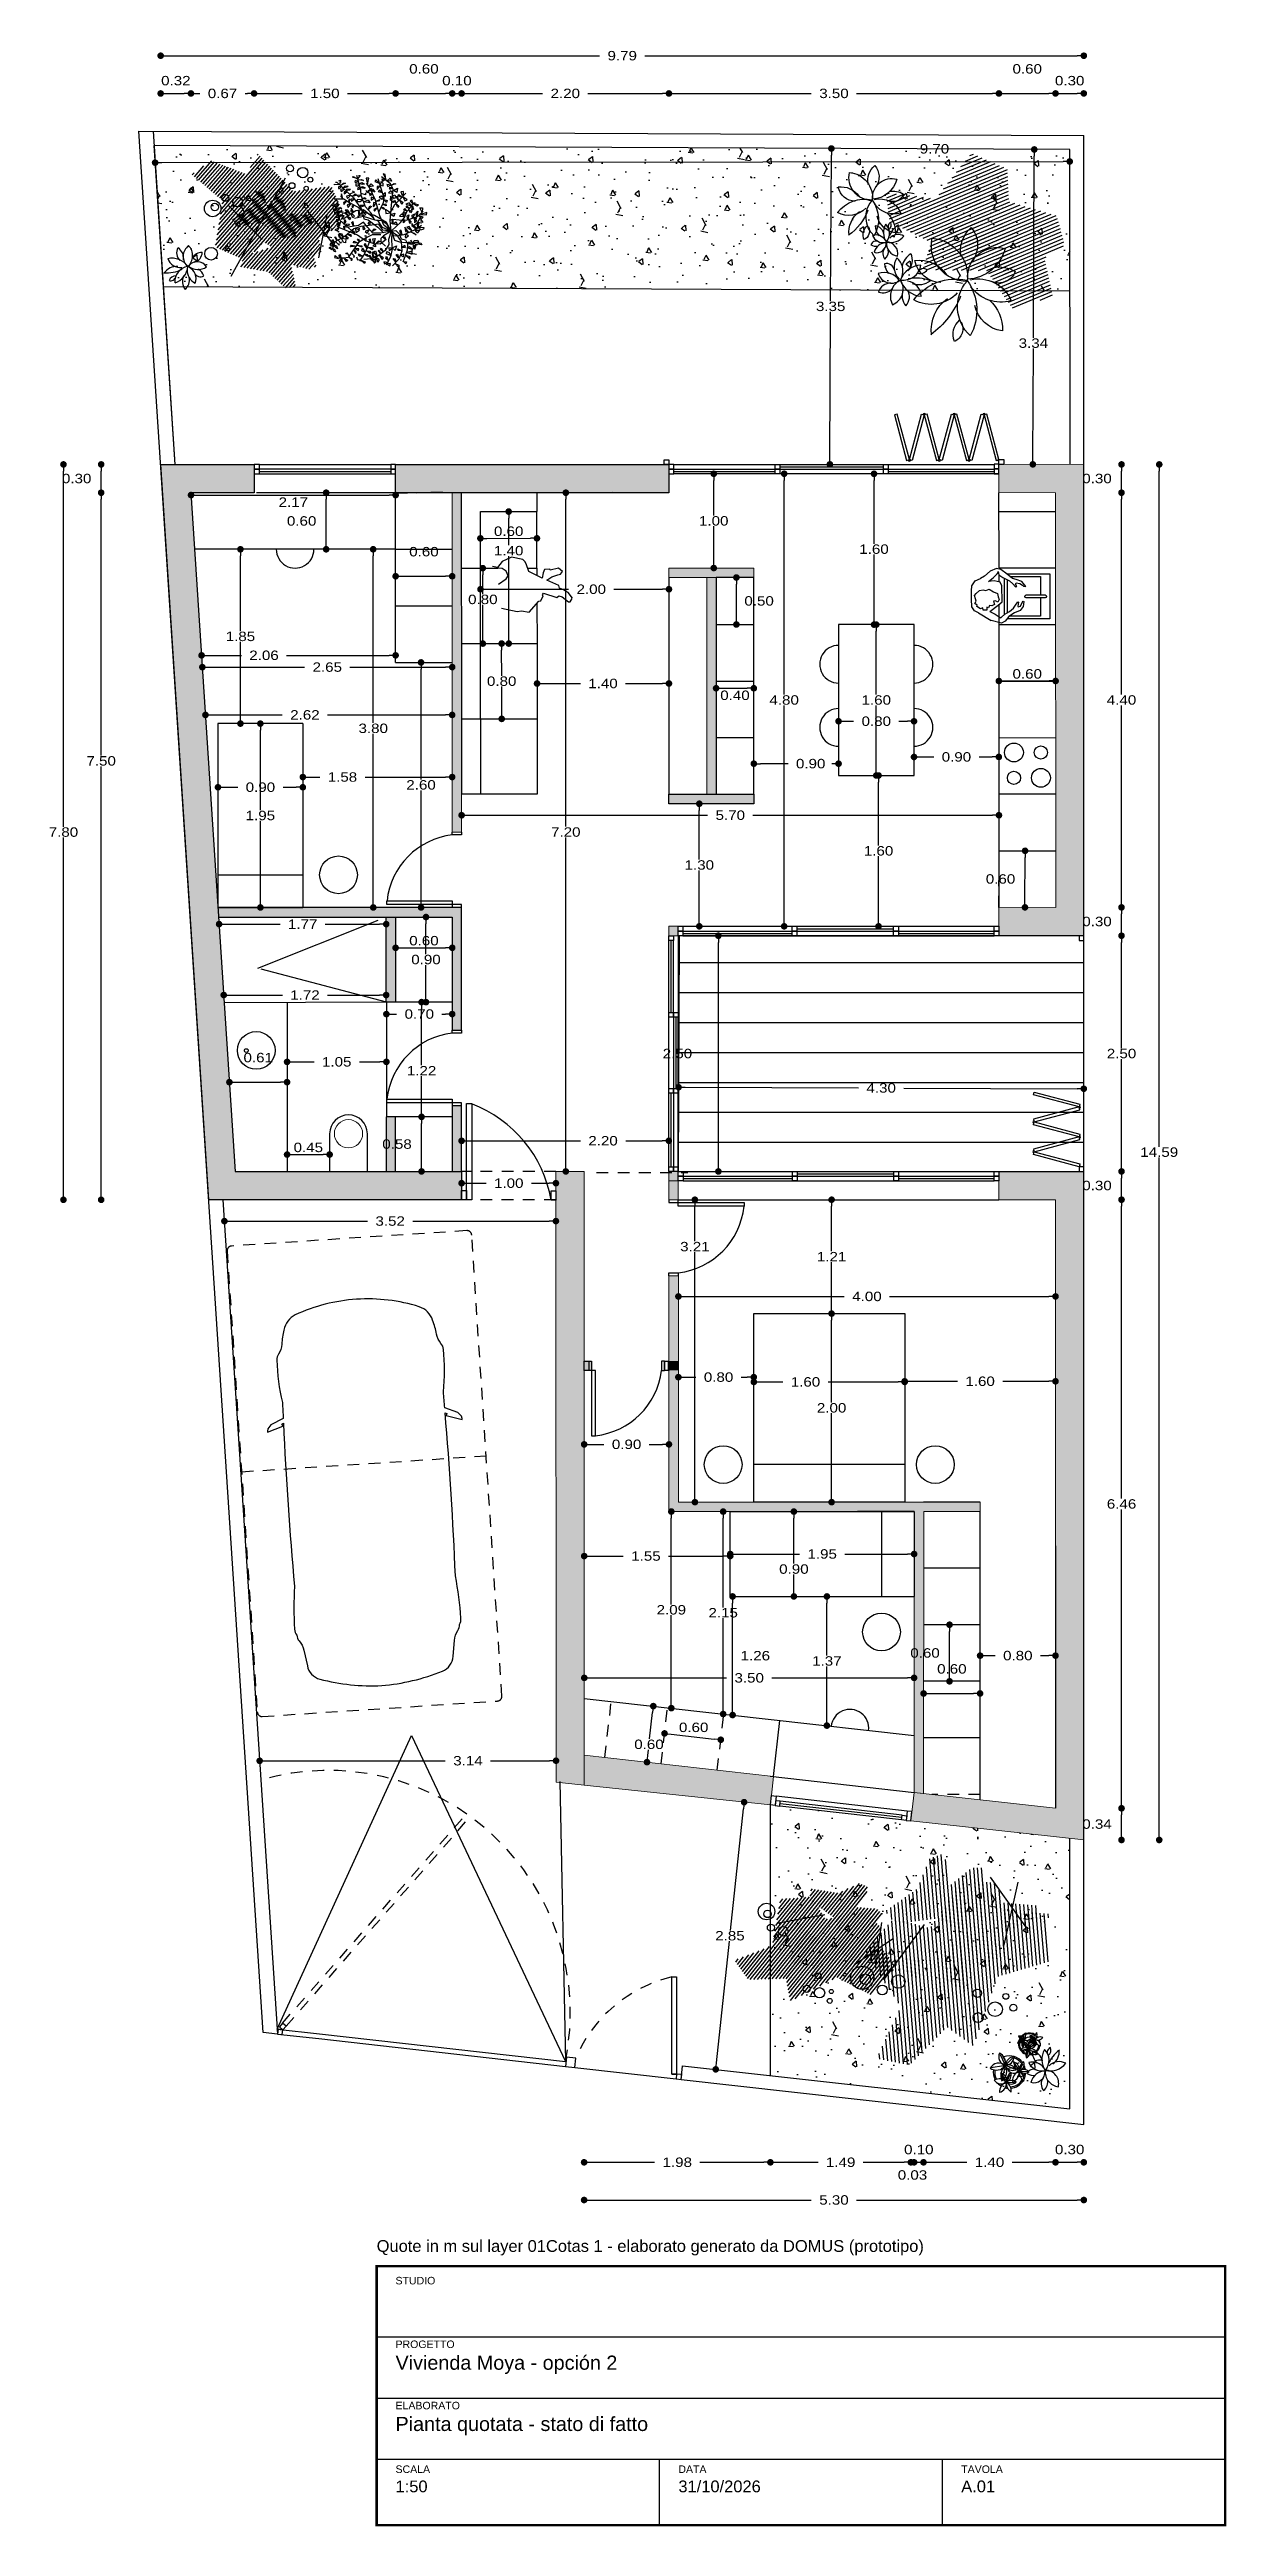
# Model space of a CAD drawing. Header units: metres. Extents: x 16.3 to 28.7, y 14.9 to 41.2.
import ezdxf

# ---------------------------------------------------------------- set-up
doc = ezdxf.new("R2010")
doc.units = ezdxf.units.M
doc.linetypes.add('DASHED2', pattern=[0.46, 0.25, -0.21])
doc.linetypes.add('RAYITAS2', pattern=[0.1875, 0.125, -0.0625])
for name, color, linetype in [('01Cotas 1', 220, 'Continuous'), ('01Mobiliario', 1, 'Continuous'), ('01Proyectado', 5, 'Continuous'), ('01Proyectado 1', 5, 'RAYITAS2'), ('01Seccionado albañilería', 7, 'Continuous'), ('01Seccionado carpintería', 2, 'Continuous'), ('01Trama solido', 254, 'Continuous'), ('01Vegetacion1', 62, 'Continuous'), ('01Vegetacion2', 60, 'Continuous'), ('01Visto', 4, 'Continuous'), ('DOMUS_CARTIGLIO', 7, 'Continuous'), ('DOMUS_NOTE', 2, 'Continuous')]:
    doc.layers.add(name, color=color, linetype=linetype)
doc.layers.add('01Personas', color=253, linetype='Continuous', lineweight=25, true_color=0x92bcc9)
doc.layers.add('01Seccionado albanileria', color=7, linetype='Continuous', lineweight=0)
doc.layers.add('02Acabados', color=7, linetype='Continuous', lineweight=30)
doc.styles.add('FUTURA', font='', dxfattribs={"width": 1.2})
doc.styles.get("Standard").update_dxf_attribs({"font": 'arial.ttf'})
doc.styles.get('FUTURA').set_extended_font_data('Futura Bk BT')
doc.dimstyles.new('50', dxfattribs={"dimscale": 0, "dimtxt": 0.1, "dimasz": 0.07, "dimexe": 0.2, "dimexo": 0.2, "dimgap": 0.01, "dimtad": 0, "dimtih": 1, "dimtoh": 1, "dimzin": 0, "dimdsep": 46, "dimtxsty": 'FUTURA', "dimblk": 'DOT', "dimcen": 0.1, "dimse1": 1, "dimse2": 1, "dimazin": 0, "dimtfac": 1, "dimtmove": 2, "dimatfit": 2, "dimldrblk": 'DOT', "dimfxl": 1, "dimtolj": 1})
pattern_1 = [(228.97046, (-68.696, 27.28067), (0.022218063, -0.019333988), [])]
pattern_2 = [(22.775326, (131.380632, 3.350597), (-0.014020998, 0.033394887), [])]
pattern_3 = [(51.193287, (108.00813, 36.99405), (-0.022951232, 0.018457692), [])]
pattern_4 = [(94.734135, (95.637935, 118.226673), (-0.041325653, -0.003422375), [])]

msp = doc.modelspace()

# ---------------------------------------------------------------- texts
at = {"layer": 'DOMUS_NOTE'}
msp.add_text('Quote in m sul layer 01Cotas 1 - elaborato generato da DOMUS (prototipo)', height=0.125, dxfattribs=at).set_placement((19.726, 17.798))

# ---------------------------------------------------------------- blocks, each defined once
blk = doc.blocks.new('A$C383e7a19')
at = {"layer": '01Vegetacion1', "color": 0, "linetype": 'Continuous'}
for p, q in [((0.331, 1.341), (0.452, 1.239)), ((0.452, 1.367), (0.401, 1.287)), ((0.447, 1.447), (0.519, 1.475)), ((0.471, 1.424), (0.447, 1.447)), ((0.468, 1.329), (0.452, 1.367)), ((0.519, 1.475), (0.471, 1.424)), ((0.5, 1.495), (0.493, 1.517)), ((0.595, 1.422), (0.5, 1.495)), ((0.554, 1.452), (0.505, 1.406)), ((0.505, 1.406), (0.526, 1.35)), ((0.529, 1.577), (0.515, 1.496)), ((0.515, 1.496), (0.549, 1.549)), ((0.515, 1.496), (0.515, 1.496)), ((0.519, 1.475), (0.519, 1.475)), ((0.526, 1.35), (0.554, 1.452)), ((0.549, 1.549), (0.529, 1.577)), ((0.554, 1.468), (0.615, 1.492)), ((0.631, 1.462), (0.554, 1.468)), ((0.554, 1.468), (0.554, 1.468)), ((0.554, 1.452), (0.554, 1.452)), ((0.601, 1.415), (0.556, 1.371)), ((0.556, 1.371), (0.586, 1.35)), ((0.58, 1.65), (0.666, 1.648)), ((0.584, 1.607), (0.58, 1.65)), ((0.666, 1.648), (0.584, 1.607)), ((0.586, 1.35), (0.601, 1.415)), ((0.662, 1.376), (0.595, 1.422)), ((0.601, 1.415), (0.601, 1.415)), ((0.649, 1.376), (0.607, 1.338)), ((0.615, 1.492), (0.631, 1.462)), ((0.629, 1.406), (0.647, 1.462)), ((0.682, 1.443), (0.629, 1.406)), ((0.629, 1.406), (0.629, 1.406)), ((0.633, 1.311), (0.649, 1.376)), ((0.74, 1.569), (0.642, 1.666)), ((0.645, 1.571), (0.744, 1.559)), ((0.686, 1.543), (0.645, 1.571)), ((0.647, 1.462), (0.682, 1.443)), ((0.649, 1.376), (0.649, 1.376)), ((0.661, 1.732), (0.702, 1.623)), ((0.705, 1.732), (0.661, 1.732)), ((0.702, 1.362), (0.661, 1.32)), ((0.771, 1.337), (0.662, 1.376)), ((0.666, 1.648), (0.666, 1.648)), ((0.744, 1.559), (0.686, 1.543)), ((0.695, 1.517), (0.774, 1.48)), ((0.721, 1.471), (0.695, 1.517)), ((0.702, 1.623), (0.705, 1.732)), ((0.702, 1.623), (0.702, 1.623)), ((0.702, 1.362), (0.702, 1.362)), ((0.703, 1.297), (0.702, 1.362)), ((0.751, 1.341), (0.714, 1.281)), ((0.716, 1.413), (0.814, 1.396)), ((0.739, 1.382), (0.716, 1.413)), ((0.774, 1.48), (0.721, 1.471)), ((0.746, 1.671), (0.728, 1.592)), ((0.728, 1.592), (0.772, 1.65)), ((0.728, 1.592), (0.728, 1.592)), ((0.814, 1.396), (0.739, 1.382)), ((0.777, 1.483), (0.74, 1.569)), ((0.744, 1.559), (0.744, 1.559)), ((0.772, 1.65), (0.746, 1.671)), ((0.749, 1.246), (0.751, 1.341)), ((0.751, 1.341), (0.751, 1.341)), ((0.772, 1.512), (0.821, 1.561)), ((0.842, 1.531), (0.772, 1.512)), ((0.772, 1.512), (0.772, 1.512)), ((0.774, 1.48), (0.774, 1.48)), ((0.818, 1.371), (0.777, 1.483)), ((0.795, 1.322), (0.842, 1.348)), ((0.8, 1.417), (0.851, 1.462)), ((0.872, 1.436), (0.8, 1.417)), ((0.8, 1.417), (0.8, 1.417)), ((0.814, 1.396), (0.814, 1.396)), ((0.816, 1.245), (0.818, 1.371)), ((0.821, 1.561), (0.842, 1.531)), ((0.842, 1.599), (0.937, 1.586)), ((0.856, 1.572), (0.842, 1.599)), ((0.842, 1.348), (0.869, 1.325)), ((0.851, 1.462), (0.872, 1.436)), ((0.937, 1.586), (0.856, 1.572)), ((0.962, 1.557), (0.869, 1.476)), ((0.869, 1.476), (0.909, 1.476)), ((0.975, 1.541), (0.891, 1.647)), ((0.909, 1.476), (0.962, 1.557)), ((0.995, 1.481), (0.928, 1.426)), ((0.928, 1.426), (0.939, 1.389)), ((0.93, 1.615), (0.932, 1.695)), ((0.983, 1.634), (0.93, 1.615)), ((0.93, 1.615), (0.93, 1.615)), ((0.932, 1.695), (0.962, 1.688)), ((0.937, 1.586), (0.937, 1.586)), ((0.939, 1.389), (0.995, 1.481)), ((1.032, 1.421), (0.946, 1.349)), ((0.946, 1.349), (1.02, 1.365)), ((0.962, 1.688), (0.983, 1.634)), ((0.962, 1.557), (0.962, 1.557)), ((1.021, 1.453), (0.975, 1.541)), ((0.986, 1.616), (1.041, 1.578)), ((0.986, 1.539), (0.986, 1.616)), ((1.02, 1.565), (0.986, 1.539)), ((0.986, 1.539), (0.986, 1.539)), ((0.995, 1.481), (0.995, 1.481)), ((1.041, 1.578), (1.02, 1.565)), ((1.02, 1.365), (1.032, 1.421)), ((1.077, 1.344), (1.021, 1.453)), ((1.073, 1.562), (1.023, 1.458)), ((1.023, 1.458), (1.046, 1.525)), ((1.023, 1.458), (1.023, 1.458)), ((1.032, 1.421), (1.032, 1.421)), ((1.046, 1.525), (1.073, 1.562)), ((1.06, 1.379), (1.099, 1.423)), ((1.06, 1.379), (1.06, 1.379)), ((1.11, 1.37), (1.06, 1.379)), ((1.109, 1.211), (1.077, 1.344)), ((1.099, 1.423), (1.143, 1.377)), ((1.143, 1.377), (1.11, 1.37)), ((1.154, 1.295), (1.172, 1.372)), ((1.169, 1.59), (1.21, 1.615)), ((1.178, 1.53), (1.169, 1.59)), ((1.172, 1.372), (1.242, 1.415)), ((1.215, 1.514), (1.178, 1.53)), ((1.2, 1.474), (1.253, 1.59)), ((1.218, 1.372), (1.2, 1.474)), ((1.21, 1.653), (1.25, 1.671)), ((1.241, 1.579), (1.21, 1.653)), ((1.21, 1.615), (1.215, 1.514)), ((1.211, 1.267), (1.218, 1.372)), ((1.215, 1.514), (1.215, 1.514)), ((1.245, 1.49), (1.219, 1.45)), ((1.219, 1.45), (1.234, 1.411)), ((1.234, 1.411), (1.245, 1.49)), ((1.234, 1.411), (1.234, 1.411)), ((1.25, 1.671), (1.241, 1.579)), ((1.241, 1.579), (1.241, 1.579)), ((1.242, 1.415), (1.355, 1.415)), ((1.252, 1.567), (1.285, 1.514)), ((1.252, 1.567), (1.252, 1.567)), ((1.331, 1.548), (1.252, 1.567)), ((1.31, 1.378), (1.273, 1.367)), ((1.273, 1.367), (1.305, 1.323)), ((1.285, 1.514), (1.331, 1.548)), ((1.333, 1.499), (1.294, 1.45)), ((1.294, 1.45), (1.312, 1.415)), ((1.305, 1.323), (1.31, 1.378)), ((1.312, 1.415), (1.333, 1.499)), ((1.312, 1.415), (1.312, 1.415)), ((1.355, 1.415), (1.478, 1.379)), ((1.423, 1.504), (1.372, 1.501)), ((1.372, 1.501), (1.396, 1.409)), ((1.396, 1.409), (1.423, 1.504)), ((1.396, 1.409), (1.396, 1.409)), ((1.477, 1.351), (1.43, 1.355)), ((1.43, 1.355), (1.451, 1.297)), ((1.451, 1.297), (1.477, 1.351)), ((1.472, 1.469), (1.452, 1.392)), ((1.452, 1.392), (1.516, 1.467)), ((1.452, 1.392), (1.452, 1.392)), ((1.516, 1.467), (1.472, 1.469)), ((1.478, 1.379), (1.576, 1.344)), ((1.56, 1.356), (1.568, 1.411)), ((1.605, 1.399), (1.56, 1.356)), ((1.56, 1.356), (1.56, 1.356)), ((1.568, 1.411), (1.605, 1.399)), ((0, 0.916), (0.098, 0.966)), ((0.011, 0.953), (0, 0.916)), ((0.098, 0.966), (0.011, 0.953)), ((0.179, 1.058), (0.056, 0.886)), ((0.074, 1.048), (0.125, 1.075)), ((0.123, 0.994), (0.074, 1.048)), ((0.09, 0.822), (0.434, 0.949)), ((0.098, 0.966), (0.098, 0.966)), ((0.102, 0.952), (0.098, 0.895)), ((0.098, 0.895), (0.134, 0.911)), ((0.102, 0.952), (0.102, 0.952)), ((0.134, 0.911), (0.102, 0.952)), ((0.125, 1.075), (0.123, 0.994)), ((0.123, 0.994), (0.123, 0.994)), ((0.179, 0.924), (0.144, 0.885)), ((0.165, 1.12), (0.172, 1.152)), ((0.2, 1.078), (0.165, 1.12)), ((0.172, 1.152), (0.2, 1.078)), ((0.267, 1.107), (0.179, 1.058)), ((0.216, 0.924), (0.179, 0.924)), ((0.197, 1.061), (0.19, 0.99)), ((0.19, 0.99), (0.229, 1.013)), ((0.197, 1.061), (0.197, 1.061)), ((0.229, 1.013), (0.197, 1.061)), ((0.2, 1.078), (0.2, 1.078)), ((0.207, 0.869), (0.216, 0.924)), ((0.248, 1.189), (0.329, 1.18)), ((0.292, 1.117), (0.248, 1.189)), ((0.248, 1.105), (0.248, 1.105)), ((0.271, 1.05), (0.248, 1.105)), ((0.248, 1.105), (0.251, 1.036)), ((0.251, 1.036), (0.271, 1.05)), ((0.559, 1.09), (0.267, 1.107)), ((0.329, 1.18), (0.292, 1.117)), ((0.292, 1.117), (0.292, 1.117)), ((0.38, 1.302), (0.301, 1.295)), ((0.301, 1.295), (0.311, 1.248)), ((0.339, 1.112), (0.301, 1.064)), ((0.301, 1.064), (0.338, 1.027)), ((0.336, 0.915), (0.301, 0.867)), ((0.311, 1.248), (0.36, 1.269)), ((0.324, 0.844), (0.336, 0.915)), ((0.336, 0.915), (0.336, 0.915)), ((0.338, 1.027), (0.339, 1.112)), ((0.338, 0.967), (0.406, 0.971)), ((0.376, 0.931), (0.338, 0.967)), ((0.339, 1.112), (0.339, 1.112)), ((0.36, 1.269), (0.38, 1.302)), ((0.408, 1.267), (0.366, 1.216)), ((0.366, 1.216), (0.382, 1.193)), ((0.373, 1.145), (0.403, 1.157)), ((0.397, 1.099), (0.373, 1.145)), ((0.406, 0.971), (0.376, 0.931)), ((0.376, 0.931), (0.376, 0.931)), ((0.38, 1.302), (0.38, 1.302)), ((0.382, 1.193), (0.408, 1.267)), ((0.397, 1.162), (0.469, 1.216)), ((0.403, 1.197), (0.397, 1.162)), ((0.44, 1.14), (0.397, 1.099)), ((0.397, 1.099), (0.397, 1.099)), ((0.454, 1.099), (0.399, 1.069)), ((0.399, 1.069), (0.468, 1.064)), ((0.401, 1.287), (0.468, 1.329)), ((0.401, 1.287), (0.401, 1.287)), ((0.469, 1.216), (0.403, 1.197)), ((0.403, 1.157), (0.44, 1.14)), ((0.433, 0.941), (0.406, 0.902)), ((0.406, 0.902), (0.417, 0.865)), ((0.408, 1.267), (0.408, 1.267)), ((0.417, 0.865), (0.462, 0.911)), ((0.433, 0.941), (0.433, 0.941)), ((0.462, 0.911), (0.433, 0.941)), ((0.434, 0.949), (0.522, 0.938)), ((0.452, 1.239), (0.55, 1.144)), ((0.454, 1.099), (0.454, 1.099)), ((0.468, 1.064), (0.454, 1.099)), ((0.464, 1.236), (0.498, 1.295)), ((0.54, 1.276), (0.464, 1.236)), ((0.464, 1.236), (0.464, 1.236)), ((0.512, 1.171), (0.464, 1.156)), ((0.464, 1.156), (0.475, 1.148)), ((0.464, 0.948), (0.48, 1.01)), ((0.513, 0.999), (0.464, 0.948)), ((0.464, 0.948), (0.464, 0.948)), ((0.469, 1.216), (0.469, 1.216)), ((0.475, 1.148), (0.512, 1.171)), ((0.477, 1.135), (0.501, 1.135)), ((0.503, 1.092), (0.477, 1.135)), ((0.48, 1.01), (0.513, 0.999)), ((0.498, 1.295), (0.54, 1.276)), ((0.501, 1.135), (0.51, 1.12)), ((0.51, 1.12), (0.503, 1.092)), ((0.503, 1.092), (0.503, 1.092)), ((0.512, 1.171), (0.512, 1.171)), ((0.522, 0.938), (0.69, 0.868)), ((0.528, 1.172), (0.564, 1.223)), ((0.594, 1.206), (0.528, 1.172)), ((0.528, 1.172), (0.528, 1.172)), ((0.538, 0.99), (0.577, 0.997)), ((0.552, 0.939), (0.538, 0.99)), ((0.55, 1.144), (0.675, 1.084)), ((0.568, 0.964), (0.552, 0.939)), ((0.552, 0.939), (0.552, 0.939)), ((0.837, 1.079), (0.559, 1.09)), ((0.564, 1.223), (0.594, 1.206)), ((0.577, 0.997), (0.568, 0.964)), ((0.607, 1.338), (0.633, 1.311)), ((0.642, 0.969), (0.61, 0.901)), ((0.61, 0.945), (0.642, 0.969)), ((0.61, 0.901), (0.61, 0.945)), ((0.61, 0.901), (0.61, 0.901)), ((0.695, 1.082), (0.644, 0.99)), ((0.644, 0.99), (0.716, 0.996)), ((0.661, 1.32), (0.703, 1.297)), ((0.716, 0.996), (0.695, 1.082)), ((0.698, 1.159), (0.76, 1.143)), ((0.728, 1.085), (0.698, 1.159)), ((0.714, 1.281), (0.749, 1.246)), ((0.716, 0.996), (0.716, 0.996)), ((0.76, 1.143), (0.728, 1.085)), ((0.76, 1.143), (0.76, 1.143)), ((0.873, 1.015), (0.76, 0.797)), ((0.926, 0.973), (0.76, 0.892)), ((0.866, 1.27), (0.771, 1.337)), ((0.869, 1.325), (0.795, 1.322)), ((0.795, 1.322), (0.795, 1.322)), ((0.812, 1.13), (0.816, 1.245)), ((0.833, 1.079), (0.812, 1.13)), ((0.821, 1.128), (0.902, 1.132)), ((0.821, 1.128), (0.821, 1.128)), ((0.89, 1.114), (0.821, 1.128)), ((1.026, 1.11), (0.837, 1.079)), ((0.848, 0.934), (0.841, 0.811)), ((0.908, 1.029), (0.848, 0.934)), ((0.968, 0.949), (0.855, 0.868)), ((0.902, 1.216), (0.862, 1.188)), ((0.862, 1.188), (0.895, 1.146)), ((0.929, 1.204), (0.866, 1.27)), ((1.026, 1.11), (0.873, 1.015)), ((0.902, 1.132), (0.89, 1.114)), ((0.895, 1.146), (0.902, 1.216)), ((0.902, 1.216), (0.902, 1.216)), ((1.026, 1.11), (0.908, 1.029)), ((0.961, 0.919), (0.912, 0.88)), ((1.026, 1.11), (0.926, 0.973)), ((1.026, 1.11), (0.929, 1.204)), ((1.017, 0.957), (0.961, 0.919)), ((0.964, 0.864), (1.061, 0.974)), ((1.026, 1.11), (0.968, 0.949)), ((1.081, 1.311), (0.999, 1.29)), ((0.999, 1.29), (1.022, 1.257)), ((1.014, 1.189), (1.07, 1.253)), ((1.026, 1.11), (1.014, 1.189)), ((1.026, 1.11), (1.017, 0.957)), ((1.022, 1.257), (1.05, 1.276)), ((1.026, 1.11), (1.091, 1.207)), ((1.026, 1.11), (1.186, 1.175)), ((1.026, 1.11), (1.102, 1.154)), ((1.026, 1.11), (1.073, 0.919)), ((1.026, 1.11), (1.179, 1.066)), ((1.026, 1.11), (1.119, 0.973)), ((1.026, 1.11), (1.026, 1.11)), ((1.034, 1.121), (1.203, 1.121)), ((1.05, 1.276), (1.081, 1.311)), ((1.07, 1.253), (1.154, 1.295)), ((1.073, 0.919), (1.081, 0.778)), ((1.081, 1.311), (1.081, 1.311)), ((1.091, 1.207), (1.207, 1.295)), ((1.102, 1.154), (1.109, 1.211)), ((1.102, 0.926), (1.109, 0.771)), ((1.119, 0.973), (1.168, 0.927)), ((1.127, 0.992), (1.19, 1.018)), ((1.143, 0.958), (1.127, 0.992)), ((1.19, 1.018), (1.143, 0.958)), ((1.168, 0.927), (1.225, 0.934)), ((1.179, 1.066), (1.27, 1.077)), ((1.182, 1.026), (1.27, 0.924)), ((1.186, 1.175), (1.211, 1.267)), ((1.19, 1.018), (1.19, 1.018)), ((1.203, 1.121), (1.343, 1.142)), ((1.207, 1.295), (1.376, 1.32)), ((1.213, 0.888), (1.222, 0.914)), ((1.222, 0.914), (1.264, 0.842)), ((1.225, 0.934), (1.302, 1.019)), ((1.27, 0.924), (1.267, 0.811)), ((1.27, 1.077), (1.383, 1.014)), ((1.285, 1.215), (1.372, 1.194)), ((1.324, 1.14), (1.285, 1.215)), ((1.305, 1.323), (1.305, 1.323)), ((1.372, 1.194), (1.324, 1.14)), ((1.324, 1.14), (1.324, 1.14)), ((1.331, 1.138), (1.328, 1.082)), ((1.328, 1.082), (1.375, 1.089)), ((1.331, 1.138), (1.331, 1.138)), ((1.375, 1.089), (1.331, 1.138)), ((1.34, 1.244), (1.372, 1.316)), ((1.372, 1.251), (1.34, 1.244)), ((1.34, 0.943), (1.405, 0.98)), ((1.361, 0.924), (1.34, 0.943)), ((1.343, 1.142), (1.491, 1.118)), ((1.405, 0.98), (1.361, 0.924)), ((1.372, 1.316), (1.372, 1.316)), ((1.372, 1.316), (1.372, 1.251)), ((1.376, 1.32), (1.524, 1.27)), ((1.379, 0.903), (1.444, 0.94)), ((1.394, 0.891), (1.379, 0.903)), ((1.383, 1.014), (1.492, 0.876)), ((1.444, 0.94), (1.394, 0.891)), ((1.398, 1.046), (1.41, 1.088)), ((1.44, 1.043), (1.398, 1.046)), ((1.405, 0.98), (1.405, 0.98)), ((1.41, 1.088), (1.465, 1.115)), ((1.435, 1.244), (1.5, 1.265)), ((1.451, 1.221), (1.435, 1.244)), ((1.465, 1.115), (1.44, 1.043)), ((1.444, 0.94), (1.444, 0.94)), ((1.451, 1.297), (1.451, 1.297)), ((1.5, 1.265), (1.451, 1.221)), ((1.465, 1.115), (1.465, 1.115)), ((1.514, 0.993), (1.474, 0.921)), ((1.474, 0.921), (1.542, 0.972)), ((1.474, 0.921), (1.474, 0.921)), ((1.479, 1.044), (1.56, 1.081)), ((1.523, 1.034), (1.479, 1.044)), ((1.491, 1.118), (1.642, 1.048)), ((1.5, 1.265), (1.5, 1.265)), ((1.533, 0.905), (1.512, 0.863)), ((1.512, 0.863), (1.597, 0.895)), ((1.542, 0.972), (1.514, 0.993)), ((1.579, 1.218), (1.516, 1.165)), ((1.516, 1.165), (1.519, 1.205)), ((1.519, 1.205), (1.579, 1.218)), ((1.56, 1.081), (1.523, 1.034)), ((1.524, 1.27), (1.65, 1.161)), ((1.561, 0.923), (1.533, 0.905)), ((1.56, 1.081), (1.56, 1.081)), ((1.597, 0.895), (1.561, 0.923)), ((1.579, 1.218), (1.579, 1.218)), ((1.597, 1.067), (1.586, 1.004)), ((1.586, 1.004), (1.623, 1.014)), ((1.597, 1.067), (1.597, 1.067)), ((1.623, 1.014), (1.597, 1.067)), ((1.672, 1.279), (1.607, 1.207)), ((1.607, 1.207), (1.63, 1.274)), ((1.607, 1.207), (1.607, 1.207)), ((1.607, 1.122), (1.621, 1.058)), ((1.651, 1.113), (1.607, 1.122)), ((1.621, 1.058), (1.651, 1.113)), ((1.621, 1.058), (1.621, 1.058)), ((1.63, 1.274), (1.672, 1.279)), ((0.051, 0.472), (0.05, 0.502)), ((0.05, 0.502), (0.114, 0.456)), ((0.307, 0.53), (0.057, 0.442)), ((0.095, 0.66), (0.095, 0.616)), ((0.204, 0.642), (0.095, 0.66)), ((0.095, 0.616), (0.204, 0.642)), ((0.179, 0.865), (0.116, 0.792)), ((0.116, 0.792), (0.146, 0.771)), ((0.122, 0.533), (0.139, 0.566)), ((0.134, 0.472), (0.122, 0.533)), ((0.139, 0.566), (0.134, 0.472)), ((0.144, 0.885), (0.207, 0.869)), ((0.146, 0.771), (0.179, 0.865)), ((0.164, 0.474), (0.146, 0.421)), ((0.182, 0.43), (0.164, 0.474)), ((0.179, 0.865), (0.179, 0.865)), ((0.179, 0.537), (0.203, 0.59)), ((0.201, 0.486), (0.179, 0.537)), ((0.261, 0.681), (0.184, 0.625)), ((0.195, 0.707), (0.23, 0.755)), ((0.251, 0.669), (0.195, 0.707)), ((0.21, 0.558), (0.201, 0.486)), ((0.203, 0.59), (0.21, 0.558)), ((0.207, 0.869), (0.207, 0.869)), ((0.217, 0.498), (0.207, 0.434)), ((0.217, 0.498), (0.217, 0.498)), ((0.238, 0.478), (0.217, 0.498)), ((0.227, 0.865), (0.227, 0.865)), ((0.292, 0.822), (0.227, 0.865)), ((0.227, 0.865), (0.237, 0.816)), ((0.23, 0.755), (0.251, 0.669)), ((0.237, 0.816), (0.292, 0.822)), ((0.244, 0.435), (0.238, 0.478)), ((0.246, 0.555), (0.272, 0.602)), ((0.265, 0.518), (0.246, 0.555)), ((0.483, 0.801), (0.261, 0.681)), ((0.282, 0.58), (0.265, 0.518)), ((0.289, 0.525), (0.27, 0.478)), ((0.27, 0.478), (0.304, 0.465)), ((0.272, 0.602), (0.282, 0.58)), ((0.285, 0.746), (0.339, 0.779)), ((0.302, 0.707), (0.285, 0.746)), ((0.289, 0.525), (0.289, 0.525)), ((0.304, 0.465), (0.289, 0.525)), ((0.301, 0.867), (0.324, 0.844)), ((0.339, 0.779), (0.302, 0.707)), ((0.302, 0.707), (0.302, 0.707)), ((0.412, 0.537), (0.307, 0.53)), ((0.355, 0.642), (0.309, 0.698)), ((0.311, 0.621), (0.355, 0.642)), ((0.361, 0.613), (0.396, 0.615)), ((0.396, 0.615), (0.372, 0.537)), ((0.38, 0.742), (0.376, 0.688)), ((0.376, 0.688), (0.403, 0.693)), ((0.38, 0.742), (0.38, 0.742)), ((0.403, 0.693), (0.38, 0.742)), ((0.387, 0.431), (0.418, 0.447)), ((0.411, 0.535), (0.409, 0.462)), ((0.409, 0.462), (0.434, 0.491)), ((0.434, 0.491), (0.411, 0.535)), ((0.609, 0.625), (0.412, 0.537)), ((0.418, 0.447), (0.437, 0.379)), ((0.445, 0.774), (0.434, 0.72)), ((0.434, 0.72), (0.484, 0.72)), ((0.442, 0.611), (0.473, 0.628)), ((0.462, 0.559), (0.442, 0.611)), ((0.445, 0.774), (0.445, 0.774)), ((0.484, 0.72), (0.445, 0.774)), ((0.473, 0.628), (0.462, 0.559)), ((0.462, 0.403), (0.669, 0.562)), ((0.464, 0.88), (0.498, 0.858)), ((0.498, 0.814), (0.464, 0.88)), ((0.76, 0.892), (0.483, 0.801)), ((0.484, 0.674), (0.537, 0.698)), ((0.523, 0.583), (0.484, 0.674)), ((0.519, 0.524), (0.486, 0.567)), ((0.486, 0.567), (0.486, 0.476)), ((0.486, 0.476), (0.523, 0.451)), ((0.498, 0.858), (0.498, 0.814)), ((0.498, 0.814), (0.498, 0.814)), ((0.523, 0.451), (0.519, 0.524)), ((0.537, 0.698), (0.523, 0.583)), ((0.531, 0.814), (0.529, 0.765)), ((0.529, 0.765), (0.596, 0.762)), ((0.531, 0.814), (0.531, 0.814)), ((0.577, 0.788), (0.531, 0.814)), ((0.55, 0.34), (0.624, 0.494)), ((0.596, 0.762), (0.577, 0.788)), ((0.587, 0.705), (0.599, 0.735)), ((0.665, 0.676), (0.587, 0.705)), ((0.622, 0.526), (0.588, 0.612)), ((0.588, 0.612), (0.589, 0.527)), ((0.589, 0.527), (0.622, 0.526)), ((0.599, 0.735), (0.665, 0.676)), ((0.722, 0.731), (0.609, 0.625)), ((0.622, 0.837), (0.622, 0.837)), ((0.682, 0.79), (0.622, 0.837)), ((0.622, 0.837), (0.651, 0.781)), ((0.624, 0.494), (0.675, 0.566)), ((0.651, 0.781), (0.682, 0.79)), ((0.662, 0.592), (0.755, 0.724)), ((0.688, 0.453), (0.662, 0.592)), ((0.665, 0.676), (0.665, 0.676)), ((0.669, 0.562), (0.831, 0.607)), ((0.672, 0.501), (0.744, 0.528)), ((0.783, 0.519), (0.672, 0.501)), ((0.768, 0.338), (0.688, 0.453)), ((0.76, 0.797), (0.704, 0.572)), ((0.841, 0.808), (0.722, 0.731)), ((0.744, 0.528), (0.783, 0.519)), ((0.755, 0.724), (0.82, 0.793)), ((0.841, 0.811), (0.789, 0.6)), ((0.789, 0.6), (0.831, 0.439)), ((0.831, 0.607), (0.841, 0.688)), ((0.855, 0.868), (0.841, 0.808)), ((0.841, 0.688), (0.964, 0.864)), ((0.865, 0.715), (0.942, 0.717)), ((0.897, 0.689), (0.865, 0.715)), ((0.865, 0.715), (0.865, 0.715)), ((0.979, 0.683), (0.891, 0.606)), ((0.891, 0.606), (0.95, 0.514)), ((0.942, 0.717), (0.897, 0.689)), ((0.912, 0.88), (0.933, 0.753)), ((0.933, 0.753), (0.968, 0.56)), ((0.95, 0.514), (0.975, 0.405)), ((0.953, 0.597), (1.015, 0.634)), ((1.025, 0.608), (0.953, 0.597)), ((0.968, 0.56), (1.014, 0.433)), ((1.081, 0.778), (0.979, 0.683)), ((0.999, 0.803), (1.008, 0.831)), ((1.057, 0.757), (0.999, 0.803)), ((1.036, 0.535), (1.006, 0.466)), ((1.006, 0.466), (1.081, 0.473)), ((1.008, 0.831), (1.008, 0.831)), ((1.008, 0.831), (1.057, 0.757)), ((1.015, 0.634), (1.025, 0.608)), ((1.018, 0.715), (1.053, 0.643)), ((1.085, 0.676), (1.018, 0.715)), ((1.025, 0.608), (1.025, 0.608)), ((1.036, 0.535), (1.036, 0.535)), ((1.081, 0.473), (1.036, 0.535)), ((1.117, 0.456), (1.044, 0.403)), ((1.13, 0.505), (1.052, 0.298)), ((1.053, 0.643), (1.085, 0.676)), ((1.06, 0.438), (1.117, 0.456)), ((1.085, 0.676), (1.085, 0.676)), ((1.109, 0.771), (1.154, 0.69)), ((1.117, 0.456), (1.117, 0.456)), ((1.129, 0.658), (1.234, 0.663)), ((1.136, 0.635), (1.129, 0.658)), ((1.225, 0.653), (1.13, 0.505)), ((1.154, 0.69), (1.26, 0.532)), ((1.175, 0.826), (1.264, 0.807)), ((1.178, 0.782), (1.175, 0.826)), ((1.264, 0.807), (1.178, 0.782)), ((1.185, 0.74), (1.245, 0.749)), ((1.194, 0.717), (1.185, 0.74)), ((1.192, 0.526), (1.241, 0.55)), ((1.217, 0.51), (1.192, 0.526)), ((1.245, 0.749), (1.194, 0.717)), ((1.264, 0.842), (1.213, 0.888)), ((1.241, 0.55), (1.217, 0.51)), ((1.267, 0.811), (1.225, 0.653)), ((1.24, 0.443), (1.271, 0.531)), ((1.386, 0.683), (1.244, 0.725)), ((1.245, 0.749), (1.245, 0.749)), ((1.26, 0.532), (1.538, 0.36)), ((1.264, 0.842), (1.264, 0.842)), ((1.264, 0.807), (1.264, 0.807)), ((1.264, 0.65), (1.357, 0.692)), ((1.298, 0.639), (1.264, 0.65)), ((1.266, 0.832), (1.324, 0.837)), ((1.266, 0.832), (1.266, 0.832)), ((1.313, 0.798), (1.266, 0.832)), ((1.271, 0.531), (1.271, 0.438)), ((1.357, 0.692), (1.298, 0.639)), ((1.308, 0.505), (1.315, 0.596)), ((1.342, 0.592), (1.308, 0.505)), ((1.324, 0.837), (1.313, 0.798)), ((1.313, 0.408), (1.328, 0.496)), ((1.315, 0.596), (1.342, 0.592)), ((1.328, 0.496), (1.343, 0.392)), ((1.335, 0.782), (1.38, 0.79)), ((1.338, 0.706), (1.335, 0.782)), ((1.38, 0.79), (1.338, 0.706)), ((1.338, 0.706), (1.338, 0.706)), ((1.356, 0.609), (1.433, 0.658)), ((1.407, 0.595), (1.356, 0.609)), ((1.372, 0.541), (1.368, 0.475)), ((1.368, 0.475), (1.4, 0.536)), ((1.4, 0.536), (1.372, 0.541)), ((1.481, 0.635), (1.386, 0.683)), ((1.396, 0.843), (1.486, 0.878)), ((1.415, 0.811), (1.396, 0.843)), ((1.428, 0.499), (1.396, 0.45)), ((1.396, 0.45), (1.461, 0.483)), ((1.444, 0.752), (1.403, 0.68)), ((1.403, 0.68), (1.407, 0.748)), ((1.403, 0.68), (1.403, 0.68)), ((1.407, 0.748), (1.444, 0.752)), ((1.433, 0.658), (1.407, 0.595)), ((1.486, 0.878), (1.415, 0.811)), ((1.415, 0.799), (1.514, 0.808)), ((1.423, 0.785), (1.415, 0.799)), ((1.514, 0.808), (1.423, 0.785)), ((1.461, 0.483), (1.428, 0.499)), ((1.461, 0.537), (1.5, 0.622)), ((1.505, 0.556), (1.461, 0.537)), ((1.51, 0.469), (1.461, 0.418)), ((1.47, 0.711), (1.465, 0.65)), ((1.465, 0.65), (1.498, 0.709)), ((1.498, 0.709), (1.47, 0.711)), ((1.477, 0.739), (1.539, 0.783)), ((1.498, 0.72), (1.477, 0.739)), ((1.592, 0.568), (1.481, 0.635)), ((1.486, 0.878), (1.486, 0.878)), ((1.492, 0.876), (1.541, 0.774)), ((1.539, 0.783), (1.498, 0.72)), ((1.5, 0.622), (1.505, 0.556)), ((1.53, 0.464), (1.51, 0.469)), ((1.512, 0.863), (1.512, 0.863)), ((1.514, 0.808), (1.514, 0.808)), ((1.521, 0.504), (1.574, 0.528)), ((1.539, 0.783), (1.539, 0.783)), ((1.541, 0.774), (1.559, 0.641)), ((1.558, 0.839), (1.544, 0.791)), ((1.544, 0.791), (1.619, 0.833)), ((1.544, 0.791), (1.544, 0.791)), ((1.584, 0.863), (1.558, 0.839)), ((1.574, 0.528), (1.563, 0.593)), ((1.572, 0.585), (1.598, 0.665)), ((1.634, 0.655), (1.572, 0.585)), ((1.572, 0.585), (1.572, 0.585)), ((1.619, 0.833), (1.584, 0.863)), ((1.598, 0.665), (1.634, 0.655)), ((0.075, 0.378), (0.107, 0.445)), ((0.088, 0.37), (0.075, 0.378)), ((0.107, 0.445), (0.088, 0.37)), ((0.146, 0.421), (0.171, 0.411)), ((0.166, 0.126), (0.152, 0.152)), ((0.152, 0.152), (0.229, 0.139)), ((0.171, 0.411), (0.182, 0.43)), ((0.191, 0.087), (0.462, 0.403)), ((0.203, 0.212), (0.204, 0.249)), ((0.241, 0.162), (0.203, 0.212)), ((0.204, 0.249), (0.241, 0.162)), ((0.207, 0.434), (0.244, 0.435)), ((0.229, 0.126), (0.244, 0.05)), ((0.229, 0.052), (0.229, 0.126)), ((0.244, 0.05), (0.229, 0.052)), ((0.251, 0.298), (0.271, 0.273)), ((0.253, 0.24), (0.251, 0.298)), ((0.295, 0.204), (0.253, 0.24)), ((0.302, 0.145), (0.266, 0.177)), ((0.266, 0.177), (0.273, 0.122)), ((0.271, 0.273), (0.295, 0.204)), ((0.273, 0.122), (0.301, 0.123)), ((0.301, 0.123), (0.302, 0.145)), ((0.331, 0.213), (0.304, 0.222)), ((0.304, 0.222), (0.304, 0.222)), ((0.304, 0.222), (0.323, 0.159)), ((0.305, 0.285), (0.308, 0.339)), ((0.338, 0.261), (0.305, 0.285)), ((0.308, 0.339), (0.326, 0.324)), ((0.323, 0.159), (0.356, 0.177)), ((0.326, 0.324), (0.338, 0.261)), ((0.356, 0.177), (0.331, 0.213)), ((0.337, 0.374), (0.357, 0.415)), ((0.357, 0.415), (0.397, 0.328)), ((0.357, 0.277), (0.357, 0.277)), ((0.397, 0.23), (0.357, 0.277)), ((0.357, 0.277), (0.36, 0.227)), ((0.36, 0.227), (0.397, 0.23)), ((0.437, 0.379), (0.387, 0.431)), ((0.484, 0.214), (0.4, 0.183)), ((0.4, 0.183), (0.448, 0.175)), ((0.478, 0.297), (0.414, 0.35)), ((0.414, 0.35), (0.434, 0.278)), ((0.434, 0.278), (0.478, 0.297)), ((0.448, 0.175), (0.484, 0.214)), ((0.477, 0.414), (0.485, 0.355)), ((0.523, 0.367), (0.477, 0.414)), ((0.484, 0.231), (0.55, 0.34)), ((0.491, 0.055), (0.484, 0.231)), ((0.485, 0.355), (0.523, 0.367)), ((0.486, 0.335), (0.502, 0.314)), ((0.549, 0.335), (0.486, 0.335)), ((0.502, 0.314), (0.549, 0.335)), ((0.517, 0.283), (0.55, 0.224)), ((0.586, 0.235), (0.517, 0.283)), ((0.55, 0.224), (0.586, 0.235)), ((0.563, 0.033), (0.731, 0.139)), ((0.639, 0.313), (0.565, 0.367)), ((0.565, 0.367), (0.588, 0.295)), ((0.573, 0.134), (0.639, 0.09)), ((0.576, 0.104), (0.573, 0.134)), ((0.588, 0.295), (0.639, 0.313)), ((0.59, 0.413), (0.615, 0.381)), ((0.637, 0.401), (0.59, 0.413)), ((0.603, 0.011), (0.633, 0.079)), ((0.616, 0.003), (0.603, 0.011)), ((0.615, 0.381), (0.637, 0.401)), ((0.633, 0.079), (0.616, 0.003)), ((0.645, 0.168), (0.661, 0.201)), ((0.659, 0.107), (0.645, 0.168)), ((0.711, 0.416), (0.65, 0.368)), ((0.65, 0.368), (0.706, 0.364)), ((0.661, 0.201), (0.659, 0.107)), ((0.688, 0.11), (0.672, 0.056)), ((0.672, 0.056), (0.697, 0.047)), ((0.687, 0.266), (0.751, 0.359)), ((0.688, 0.313), (0.687, 0.266)), ((0.751, 0.359), (0.688, 0.313)), ((0.708, 0.066), (0.688, 0.11)), ((0.697, 0.047), (0.708, 0.066)), ((0.702, 0.173), (0.724, 0.227)), ((0.725, 0.123), (0.702, 0.173)), ((0.706, 0.364), (0.711, 0.416)), ((0.724, 0.227), (0.731, 0.195)), ((0.731, 0.195), (0.725, 0.123)), ((0.779, 0.32), (0.73, 0.284)), ((0.73, 0.284), (0.734, 0.251)), ((0.731, 0.139), (0.869, 0.167)), ((0.741, 0.135), (0.732, 0.071)), ((0.732, 0.071), (0.77, 0.073)), ((0.734, 0.251), (0.779, 0.32)), ((0.739, 0.378), (0.791, 0.435)), ((0.78, 0.385), (0.739, 0.378)), ((0.741, 0.135), (0.741, 0.135)), ((0.762, 0.116), (0.741, 0.135)), ((0.77, 0.073), (0.762, 0.116)), ((0.854, 0.231), (0.768, 0.338)), ((0.768, 0.193), (0.792, 0.241)), ((0.788, 0.157), (0.768, 0.193)), ((0.818, 0.407), (0.78, 0.385)), ((0.803, 0.219), (0.788, 0.157)), ((0.791, 0.435), (0.818, 0.407)), ((0.792, 0.241), (0.803, 0.219)), ((0.812, 0.164), (0.794, 0.117)), ((0.794, 0.117), (0.828, 0.105)), ((0.795, 0.305), (0.819, 0.364)), ((0.855, 0.357), (0.795, 0.305)), ((0.812, 0.164), (0.812, 0.164)), ((0.828, 0.105), (0.812, 0.164)), ((0.819, 0.364), (0.855, 0.357)), ((0.855, 0.267), (0.891, 0.285)), ((0.944, 0.255), (0.855, 0.267)), ((0.909, 0.128), (0.858, 0.162)), ((0.858, 0.162), (0.87, 0.111)), ((0.869, 0.167), (1.051, 0.394)), ((0.87, 0.111), (0.909, 0.128)), ((0.887, 0.412), (0.967, 0.429)), ((0.907, 0.392), (0.887, 0.412)), ((0.891, 0.285), (0.944, 0.255)), ((0.895, 0.195), (0.942, 0.158)), ((0.948, 0.181), (0.895, 0.195)), ((0.967, 0.429), (0.907, 0.392)), ((1.004, 0.162), (0.927, 0.13)), ((0.927, 0.13), (0.95, 0.16)), ((0.932, 0.302), (0.939, 0.353)), ((0.971, 0.29), (0.932, 0.302)), ((0.939, 0.353), (0.96, 0.336)), ((0.942, 0.158), (0.948, 0.181)), ((0.95, 0.16), (1.004, 0.162)), ((0.96, 0.336), (0.971, 0.29)), ((0.975, 0.405), (1, 0.303)), ((0.979, 0.25), (0.978, 0.274)), ((0.978, 0.274), (1.036, 0.264)), ((1.036, 0.264), (0.979, 0.25)), ((1.052, 0.298), (0.993, 0.133)), ((1.014, 0.433), (1.154, 0.282)), ((1.069, 0.142), (1.015, 0.167)), ((1.015, 0.167), (1.048, 0.091)), ((1.044, 0.403), (1.06, 0.438)), ((1.048, 0.091), (1.069, 0.142)), ((1.111, 0.169), (1.168, 0.257)), ((1.12, 0.227), (1.111, 0.169)), ((1.157, 0.391), (1.117, 0.32)), ((1.117, 0.32), (1.124, 0.387)), ((1.168, 0.257), (1.12, 0.227)), ((1.124, 0.387), (1.157, 0.391)), ((1.192, 0.206), (1.134, 0.162)), ((1.134, 0.162), (1.175, 0.17)), ((1.145, 0.287), (1.175, 0.338)), ((1.206, 0.322), (1.145, 0.287)), ((1.154, 0.282), (1.267, 0.103)), ((1.157, 0.391), (1.157, 0.391)), ((1.173, 0.114), (1.241, 0.143)), ((1.177, 0.1), (1.173, 0.114)), ((1.175, 0.338), (1.206, 0.322)), ((1.175, 0.17), (1.192, 0.206)), ((1.241, 0.143), (1.177, 0.1)), ((1.194, 0.223), (1.203, 0.297)), ((1.273, 0.262), (1.194, 0.223)), ((1.203, 0.297), (1.273, 0.297)), ((1.288, 0.214), (1.231, 0.16)), ((1.283, 0.099), (1.235, 0.071)), ((1.235, 0.071), (1.247, 0.047)), ((1.271, 0.438), (1.24, 0.443)), ((1.247, 0.047), (1.268, 0.054)), ((1.259, 0.219), (1.288, 0.214)), ((1.325, 0.185), (1.259, 0.117)), ((1.267, 0.103), (1.39, 0.068)), ((1.268, 0.054), (1.283, 0.099)), ((1.273, 0.297), (1.273, 0.262)), ((1.339, 0.082), (1.289, 0.041)), ((1.289, 0.041), (1.318, 0.017)), ((1.29, 0.171), (1.325, 0.185)), ((1.343, 0.392), (1.313, 0.408)), ((1.318, 0.017), (1.341, 0.053)), ((1.319, 0.084), (1.336, 0.136)), ((1.373, 0.133), (1.319, 0.084)), ((1.336, 0.136), (1.389, 0.16)), ((1.339, 0.082), (1.339, 0.082)), ((1.341, 0.053), (1.339, 0.082)), ((1.41, 0.055), (1.366, 0.032)), ((1.366, 0.032), (1.382, 0)), ((1.389, 0.16), (1.373, 0.133)), ((1.382, 0), (1.41, 0.055)), ((1.388, 0.065), (1.397, 0.106)), ((1.441, 0.101), (1.388, 0.065)), ((1.397, 0.106), (1.448, 0.124)), ((1.41, 0.055), (1.41, 0.055)), ((1.448, 0.124), (1.441, 0.101)), ((1.452, 0.329), (1.51, 0.373)), ((1.482, 0.313), (1.452, 0.329)), ((1.489, 0.211), (1.561, 0.234)), ((1.51, 0.186), (1.489, 0.211)), ((1.561, 0.234), (1.51, 0.186)), ((1.561, 0.183), (1.512, 0.123)), ((1.512, 0.123), (1.546, 0.112)), ((1.579, 0.425), (1.533, 0.369)), ((1.533, 0.369), (1.554, 0.425)), ((1.533, 0.369), (1.533, 0.369)), ((1.538, 0.36), (1.555, 0.282)), ((1.546, 0.112), (1.561, 0.183)), ((1.554, 0.425), (1.579, 0.425)), ((1.555, 0.282), (1.559, 0.163)), ((1.558, 0.292), (1.586, 0.355)), ((1.611, 0.329), (1.558, 0.292)), ((1.558, 0.292), (1.558, 0.292)), ((1.612, 0.251), (1.56, 0.25)), ((1.56, 0.25), (1.56, 0.25)), ((1.56, 0.25), (1.604, 0.195)), ((1.586, 0.355), (1.611, 0.329)), ((1.604, 0.195), (1.612, 0.251))]:
    blk.add_line(p, q, dxfattribs=at)
blk = doc.blocks.new('A$C2668ed71')
at = {"layer": '01Vegetacion1', "transparency": 33554526}
for centre, radius, start, end in [((-0.153, -0.011), 0.156, 9.7608, 89.7278), ((0.009, 0.163), 0.162, 186.5849, 256.2864), ((0.009, 0.154), 0.0754, 131.5176, 226.6183), ((-0.13, 0.095), 0.146, 13.456, 52.2719), ((0.175, 0.065), 0.178, 126.7014, 199.727), ((-0.033, 0.128), 0.129, 288.1475, 38.2809), ((0.174, -0.006), 0.118, 71.7942, 147.1818), ((-0.188, -0.095), 0.17, 64.2013, 115.0383), ((-0.136, 0.132), 0.144, 210.8255, 280.1601), ((-0.047, -0.22), 0.227, 77.4565, 141.6407), ((-0.153, 0.077), 0.172, 245.4427, 333.2879), ((0.083, -0.147), 0.169, 27.5611, 119.5373), ((0.144, 0.059), 0.156, 202.3452, 304.7532), ((0.084, 0.146), 0.132, 281.2442, 342.5031), ((-0.161, -0.153), 0.0608, 82.6923, 179.1598), ((-0.222, -0.071), 0.0815, 270.2945, 343.1772), ((0.222, -0.329), 0.388, 134.3763, 166.2403), ((0.11, -0.125), 0.155, 155.1526, 231.5752), ((-0.181, -0.131), 0.227, 329.2281, 35.1268), ((0.149, -0.057), 0.122, 204.7848, 280.4538), ((0.031, -0.215), 0.146, 15.2261, 78.2967), ((-0.205, -0.067), 0.174, 286.2815, 346.1248)]:
    blk.add_arc(centre, radius, start, end, dxfattribs=at)
blk = doc.blocks.new('A$C34ec3f3f')
at = {"layer": '01Mobiliario'}
for points in [[(-0.599, -0.15), (-0.599, -0.078)], [(-0.54, -0.494), (-0.54, -0.113)], [(-0.52, -0.063), (-0.06, -0.063), (-0.06, -0.543), (-0.516, -0.543)], [(-0.51, -0.477), (-0.51, -0.129)], [(-0.483, -0.093), (-0.16, -0.093), (-0.16, -0.288)], [(-0.599, -0.337), (-0.599, -0.335)], [(-0.599, -0.335), (-0.599, -0.337)], [(-0.599, -0.518), (-0.599, -0.389)], [(-0.16, -0.318), (-0.16, -0.513), (-0.488, -0.513)]]:
    blk.add_lwpolyline(points, dxfattribs=at)
blk.add_lwpolyline([(-0.31, -0.288), (-0.11, -0.288, -1), (-0.11, -0.318), (-0.31, -0.318, -1)], format="xyb", close=True, dxfattribs=at)
at = {"layer": '01Personas'}
for p, q in [((-0.891, -0.245), (-0.888, -0.192)), ((-0.89, -0.332), (-0.891, -0.245)), ((-0.888, -0.192), (-0.852, -0.139)), ((-0.852, -0.139), (-0.795, -0.113)), ((-0.842, -0.271), (-0.806, -0.24)), ((-0.806, -0.24), (-0.767, -0.234)), ((-0.753, -0.088), (-0.795, -0.113)), ((-0.767, -0.234), (-0.738, -0.24)), ((-0.693, -0.037), (-0.753, -0.088)), ((-0.738, -0.24), (-0.703, -0.227)), ((-0.711, -0.146), (-0.661, -0.105)), ((-0.652, -0.139), (-0.711, -0.146)), ((-0.703, -0.227), (-0.658, -0.256)), ((-0.625, -0.009), (-0.693, -0.037)), ((-0.661, -0.105), (-0.62, -0.065)), ((-0.658, -0.256), (-0.616, -0.273)), ((-0.587, -0.152), (-0.652, -0.139)), ((-0.579, -0.018), (-0.625, -0.009)), ((-0.62, -0.065), (-0.608, -0.051)), ((-0.608, -0.038), (-0.603, -0.076)), ((-0.608, -0.051), (-0.608, -0.038)), ((-0.603, -0.076), (-0.558, -0.103)), ((-0.571, -0.193), (-0.587, -0.152)), ((-0.512, -0.069), (-0.579, -0.018)), ((-0.565, -0.362), (-0.571, -0.193)), ((-0.558, -0.103), (-0.524, -0.122)), ((-0.524, -0.122), (-0.487, -0.139)), ((-0.457, -0.114), (-0.512, -0.069)), ((-0.487, -0.139), (-0.454, -0.171)), ((-0.418, -0.125), (-0.457, -0.114)), ((-0.454, -0.171), (-0.423, -0.201)), ((-0.423, -0.173), (-0.416, -0.161)), ((-0.41, -0.2), (-0.423, -0.173)), ((-0.423, -0.201), (-0.41, -0.2)), ((-0.359, -0.147), (-0.418, -0.125)), ((-0.416, -0.161), (-0.38, -0.167)), ((-0.38, -0.167), (-0.349, -0.186)), ((-0.316, -0.199), (-0.359, -0.147)), ((-0.349, -0.186), (-0.339, -0.194)), ((-0.339, -0.194), (-0.316, -0.199)), ((-0.887, -0.415), (-0.89, -0.332)), ((-0.858, -0.457), (-0.887, -0.415)), ((-0.858, -0.294), (-0.842, -0.271)), ((-0.848, -0.33), (-0.858, -0.294)), ((-0.817, -0.477), (-0.858, -0.457)), ((-0.857, -0.377), (-0.843, -0.354)), ((-0.833, -0.397), (-0.857, -0.377)), ((-0.843, -0.354), (-0.848, -0.33)), ((-0.836, -0.41), (-0.833, -0.397)), ((-0.795, -0.434), (-0.836, -0.41)), ((-0.773, -0.425), (-0.795, -0.434)), ((-0.766, -0.449), (-0.773, -0.425)), ((-0.728, -0.451), (-0.766, -0.449)), ((-0.711, -0.425), (-0.728, -0.419)), ((-0.728, -0.419), (-0.728, -0.451)), ((-0.699, -0.4), (-0.711, -0.425)), ((-0.676, -0.405), (-0.699, -0.4)), ((-0.697, -0.464), (-0.607, -0.395)), ((-0.697, -0.464), (-0.639, -0.493)), ((-0.649, -0.388), (-0.676, -0.405)), ((-0.636, -0.349), (-0.658, -0.354)), ((-0.658, -0.354), (-0.649, -0.388)), ((-0.639, -0.493), (-0.598, -0.519)), ((-0.612, -0.363), (-0.636, -0.349)), ((-0.616, -0.273), (-0.61, -0.308)), ((-0.599, -0.336), (-0.612, -0.363)), ((-0.61, -0.308), (-0.599, -0.336)), ((-0.607, -0.395), (-0.565, -0.362)), ((-0.598, -0.519), (-0.58, -0.531)), ((-0.58, -0.531), (-0.575, -0.525)), ((-0.575, -0.525), (-0.539, -0.493)), ((-0.539, -0.493), (-0.487, -0.465)), ((-0.494, -0.517), (-0.536, -0.566)), ((-0.436, -0.476), (-0.494, -0.517)), ((-0.487, -0.465), (-0.446, -0.429)), ((-0.446, -0.429), (-0.425, -0.396)), ((-0.377, -0.452), (-0.436, -0.476)), ((-0.425, -0.396), (-0.399, -0.362)), ((-0.393, -0.366), (-0.4, -0.406)), ((-0.4, -0.406), (-0.396, -0.415)), ((-0.399, -0.362), (-0.393, -0.366)), ((-0.396, -0.415), (-0.37, -0.408)), ((-0.345, -0.412), (-0.377, -0.452)), ((-0.37, -0.408), (-0.355, -0.367)), ((-0.355, -0.367), (-0.345, -0.353)), ((-0.345, -0.353), (-0.335, -0.357)), ((-0.335, -0.357), (-0.345, -0.412)), ((-0.573, -0.587), (-0.682, -0.56)), ((-0.536, -0.566), (-0.573, -0.587))]:
    blk.add_line(p, q, dxfattribs=at)
for points in [[(-0.817, -0.477), (-0.682, -0.56)], [(-0.599, -0.335), (-0.599, -0.337)]]:
    blk.add_lwpolyline(points, dxfattribs=at)
blk = doc.blocks.new('_DOT')
at = {"color": 0, "linetype": 'ByBlock'}
blk.add_line((-0.5, 0), (-1, 0), dxfattribs=at)
at = {"color": 0, "linetype": 'ByBlock', "const_width": 0.5}
blk.add_lwpolyline([(-0.25, 0, 1), (0.25, 0, 1)], format="xyb", close=True, dxfattribs=at)
blk = doc.blocks.new('*D3')
at = {"color": 0}
blk.add_line((25.392, 18.748), (25.426, 18.748), dxfattribs=at)
at = {"layer": 'Defpoints'}
for p in [(25.392, 22.167), (25.426, 22.167), (25.392, 18.748)]:
    blk.add_point(p, dxfattribs=at)
at = {"layer": '01Cotas 1', "color": 0, "xscale": 0.07, "yscale": 0.07}
blk.add_blockref('_DOT', (25.392, 18.748), dxfattribs=at)
at = {"layer": '01Cotas 1', "color": 0, "xscale": 0.07, "yscale": 0.07, "rotation": 180}
blk.add_blockref('_DOT', (25.426, 18.748), dxfattribs=at)
at = {"layer": '01Cotas 1', "color": 0, "insert": (25.409, 18.613), "char_height": 0.1, "attachment_point": 5, "style": 'FUTURA'}
blk.add_mtext('0.03', dxfattribs=at)
blk = doc.blocks.new('*D4')
at = {"color": 0}
blk.add_line((25.426, 18.748), (25.526, 18.748), dxfattribs=at)
at = {"layer": 'Defpoints'}
for p in [(25.426, 22.167), (25.526, 22.167), (25.426, 18.748)]:
    blk.add_point(p, dxfattribs=at)
at = {"layer": '01Cotas 1', "color": 0, "xscale": 0.07, "yscale": 0.07}
blk.add_blockref('_DOT', (25.426, 18.748), dxfattribs=at)
at = {"layer": '01Cotas 1', "color": 0, "xscale": 0.07, "yscale": 0.07, "rotation": 180}
blk.add_blockref('_DOT', (25.526, 18.748), dxfattribs=at)
at = {"layer": '01Cotas 1', "color": 0, "insert": (25.476, 18.883), "char_height": 0.1, "attachment_point": 5, "style": 'FUTURA'}
blk.add_mtext('0.10', dxfattribs=at)
blk = doc.blocks.new('*D12')
at = {"color": 0}
blk.add_line((20.527, 40.692), (20.627, 40.692), dxfattribs=at)
at = {"layer": 'Defpoints'}
for p in [(20.527, 40.692), (20.527, 36.759), (20.627, 36.759)]:
    blk.add_point(p, dxfattribs=at)
at = {"layer": '01Cotas 1', "color": 0, "xscale": 0.07, "yscale": 0.07}
blk.add_blockref('_DOT', (20.527, 40.692), dxfattribs=at)
at = {"layer": '01Cotas 1', "color": 0, "xscale": 0.07, "yscale": 0.07, "rotation": 180}
blk.add_blockref('_DOT', (20.627, 40.692), dxfattribs=at)
at = {"layer": '01Cotas 1', "color": 0, "insert": (20.577, 40.827), "char_height": 0.1, "attachment_point": 5, "style": 'FUTURA'}
blk.add_mtext('0.10', dxfattribs=at)
blk = doc.blocks.new('*D86')
at = {"color": 0}
for p, q in [((24.551, 28.412), (24.551, 28.888)), ((24.551, 27.82), (24.551, 28.297))]:
    blk.add_line(p, q, dxfattribs=at)
at = {"layer": 'Defpoints'}
for p in [(24.551, 28.958), (24.551, 27.75), (24.551, 27.75)]:
    blk.add_point(p, dxfattribs=at)
at = {"layer": '01Cotas 1', "color": 0, "xscale": 0.07, "yscale": 0.07}
for p, rotation in [((24.551, 28.958), 90.00000000833764), ((24.551, 27.75), 270.0000000083376)]:
    blk.add_blockref('_DOT', p, dxfattribs=dict(at, rotation=rotation))
at = {"layer": '01Cotas 1', "color": 0, "insert": (24.551, 28.354), "char_height": 0.1, "attachment_point": 5, "style": 'FUTURA'}
blk.add_mtext('1.21', dxfattribs=at)
blk = doc.blocks.new('*D87')
at = {"color": 0}
blk.add_line((23.501, 23.562), (23.501, 24.68), dxfattribs=at)
at = {"layer": 'Defpoints'}
for p in [(23.501, 24.75), (23.501, 23.492), (23.501, 23.492)]:
    blk.add_point(p, dxfattribs=at)
at = {"layer": '01Cotas 1', "color": 0, "xscale": 0.07, "yscale": 0.07}
for p, rotation in [((23.501, 24.75), 90.0000432401152), ((23.501, 23.492), 270.0000432401152)]:
    blk.add_blockref('_DOT', p, dxfattribs=dict(at, rotation=rotation))
at = {"layer": '01Cotas 1', "color": 0, "insert": (23.742, 24.121), "char_height": 0.1, "attachment_point": 5, "style": 'FUTURA'}
blk.add_mtext('1.26', dxfattribs=at)
blk = doc.blocks.new('*D88')
at = {"color": 0}
for p, q in [((24.501, 24.122), (24.501, 24.68)), ((24.501, 23.45), (24.501, 24.007))]:
    blk.add_line(p, q, dxfattribs=at)
at = {"layer": 'Defpoints'}
for p in [(24.501, 24.75), (24.501, 23.38), (24.501, 23.38)]:
    blk.add_point(p, dxfattribs=at)
at = {"layer": '01Cotas 1', "color": 0, "xscale": 0.07, "yscale": 0.07}
for p, rotation in [((24.501, 24.75), 90.0000432401152), ((24.501, 23.38), 270.0000432401152)]:
    blk.add_blockref('_DOT', p, dxfattribs=dict(at, rotation=rotation))
at = {"layer": '01Cotas 1', "color": 0, "insert": (24.501, 24.065), "char_height": 0.1, "attachment_point": 5, "style": 'FUTURA'}
blk.add_mtext('1.37', dxfattribs=at)
blk = doc.blocks.new('*D89')
at = {"color": 0}
for p, q in [((24.151, 25.098), (24.151, 25.58)), ((24.151, 24.82), (24.151, 24.983))]:
    blk.add_line(p, q, dxfattribs=at)
at = {"layer": 'Defpoints'}
for p in [(24.151, 25.65), (24.151, 24.75), (24.151, 24.75)]:
    blk.add_point(p, dxfattribs=at)
at = {"layer": '01Cotas 1', "color": 0, "xscale": 0.07, "yscale": 0.07}
for p, rotation in [((24.151, 25.65), 90.0000432401152), ((24.151, 24.75), 270.0000432401152)]:
    blk.add_blockref('_DOT', p, dxfattribs=dict(at, rotation=rotation))
at = {"layer": '01Cotas 1', "color": 0, "insert": (24.151, 25.04), "char_height": 0.1, "attachment_point": 5, "style": 'FUTURA'}
blk.add_mtext('0.90', dxfattribs=at)
blk = doc.blocks.new('DOMUS_CARTIGLIO')
for p, q in [((0, 40), (180, 40)), ((0, 27), (180, 27)), ((0, 14), (180, 14)), ((60, 0), (60, 14)), ((120, 0), (120, 14))]:
    blk.add_line(p, q)
at = {"const_width": 0.5}
blk.add_lwpolyline([(0, 0), (180, 0), (180, 55), (0, 55)], close=True, dxfattribs=at)
for s, p in [('STUDIO', (4, 51.1)), ('PROGETTO', (4, 37.6)), ('ELABORATO', (4, 24.6)), ('SCALA', (4, 11.1)), ('DATA', (64, 11.1)), ('TAVOLA', (124, 11.1))]:
    blk.add_text(s, height=1.6).set_placement(p)
for tag, p, height in [('STUDIO', (4, 46), 3.5), ('PROGETTO', (4, 33), 3), ('ELABORATO', (4, 20), 3), ('SCALA', (4, 7), 2.5), ('DATA', (64, 7), 2.5), ('TAVOLA', (124, 7), 2.5)]:
    blk.add_attdef(tag, p, '', height=height)

# ---------------------------------------------------------------- dimensions: what is measured, and where the dimension line sits
at = {"layer": '01Cotas 1'}
for base, p1, p2 in [((17.435, 41.092), (17.435, 36.759), (27.226, 36.759)), ((19.927, 40.692), (19.927, 36.759), (20.527, 36.759)), ((26.326, 40.692), (26.326, 36.759), (26.926, 36.759)), ((17.756, 40.692), (17.756, 36.759), (18.426, 36.759)), ((18.426, 40.692), (18.426, 36.759), (19.927, 36.759)), ((20.627, 40.692), (20.627, 36.759), (22.826, 36.759)), ((22.826, 40.692), (22.826, 36.759), (26.326, 36.759)), ((19.927, 35.571), (19.927, 35.571), (20.527, 35.571)), ((17.877, 34.607), (17.877, 34.607), (20.527, 34.607)), ((21.427, 34.433), (21.427, 34.433), (22.826, 34.433)), ((24.625, 34.033), (24.625, 34.033), (25.425, 34.033)), ((18.043, 33.333), (18.043, 33.333), (18.943, 33.333)), ((20.627, 33.036), (20.627, 33.036), (26.326, 33.036)), ((18.055, 31.881), (18.055, 31.881), (19.827, 31.881)), ((18.104, 31.129), (18.104, 31.129), (19.827, 31.129)), ((19.829, 30.927), (19.829, 30.927), (20.527, 30.927)), ((18.776, 30.42), (18.776, 30.42), (19.829, 30.42)), ((23.476, 25.2), (23.476, 25.2), (25.426, 25.2)), ((26.126, 24.122), (26.126, 24.122), (26.926, 24.122)), ((25.527, 23.721), (25.527, 23.721), (26.126, 23.721)), ((21.926, 18.748), (21.926, 22.167), (23.902, 22.167)), ((21.926, 18.348), (21.926, 22.167), (27.226, 22.167)), ((23.902, 18.748), (23.902, 22.167), (25.392, 22.167)), ((25.526, 18.748), (25.526, 22.167), (26.926, 22.167))]:
    msp.add_linear_dim(base=base, p1=p1, p2=p2, dimstyle='50', override={"dimscale": 1}, dxfattribs=at).render()
for base, p1, p2, location in [((17.435, 40.692), (17.435, 36.759), (17.756, 36.759), (17.596, 40.827)), ((26.926, 40.692), (26.926, 36.759), (27.226, 36.759), (27.076, 40.827)), ((17.757, 36.432), (17.757, 36.432), (19.927, 36.432), (18.842, 36.357)), ((20.827, 35.433), (20.827, 35.433), (22.826, 35.433), (22.002, 35.433)), ((17.869, 34.732), (17.869, 34.732), (19.927, 34.732), (18.531, 34.732)), ((23.326, 34.383), (23.326, 34.383), (23.726, 34.383), (23.526, 34.308)), ((17.91, 34.1), (17.91, 34.1), (20.527, 34.1), (18.965, 34.1)), ((23.726, 33.583), (23.726, 33.583), (24.625, 33.583), (24.329, 33.583)), ((18.943, 33.441), (18.943, 33.441), (20.527, 33.441), (19.363, 33.441)), ((19.927, 31.63), (19.927, 31.63), (20.527, 31.63), (20.227, 31.705)), ((20.627, 29.583), (20.627, 29.583), (22.825, 29.583), (22.127, 29.583)), ((22.926, 27.076), (22.926, 27.076), (23.726, 27.076), (23.352, 27.076)), ((26.926, 18.748), (26.926, 22.167), (27.226, 22.167), (27.076, 18.883))]:
    msp.add_linear_dim(base=base, p1=p1, p2=p2, location=location, dimstyle='50', override={"dimscale": 1}, dxfattribs=at).render()
for base, p1, p2, picture, middle in [((20.527, 40.692), (20.527, 36.759), (20.627, 36.759), '*D12', (20.577, 40.827)), ((25.392, 18.748), (25.392, 22.167), (25.426, 22.167), '*D3', (25.409, 18.613)), ((25.426, 18.748), (25.426, 22.167), (25.526, 22.167), '*D4', (25.476, 18.883))]:
    dim = msp.add_linear_dim(base=base, p1=p1, p2=p2, dimstyle='50', override={"dimscale": 1}, dxfattribs=at)
    dim.commit()
    dim.dimension.update_dxf_attribs({"geometry": picture, "text_midpoint": middle, "dimtype": 160})
for base, p1, p2, angle, location in [((17.376, 39.958), (17.376, 39.958), (27.077, 39.97), 0.0723, (25.642, 40.104)), ((26.685, 36.758), (26.685, 36.758), (26.701, 40.098), 89.7337, (26.691, 38.043)), ((16.804, 28.957), (17.435, 28.957), (17.435, 36.457), 90, (16.804, 33.612)), ((21.127, 34.857), (21.127, 34.857), (21.126, 36.257), 90.0381, (21.126, 35.842)), ((20.826, 35.973), (20.826, 35.973), (21.426, 35.973), 0.0381, (21.126, 36.048)), ((20.852, 34.857), (20.852, 34.857), (20.851, 35.657), 90.0381, (20.852, 35.325)), ((23.541, 35.059), (23.541, 35.059), (23.541, 35.558), 90, (23.782, 35.309)), ((26.325, 34.46), (26.325, 34.46), (26.927, 34.46), 0.0206, (26.626, 34.535)), ((23.35, 29.258), (23.35, 29.258), (23.35, 31.758), 89.9976, (22.916, 30.508)), ((20.202, 29.837), (20.202, 29.837), (20.202, 31.054), 90, (20.202, 30.326)), ((18.776, 29.437), (18.776, 29.437), (19.227, 29.437), 0.0031, (19.001, 29.512)), ((23.101, 25.75), (23.101, 25.75), (23.101, 28.958), 90, (23.101, 28.46)), ((23.726, 27.025), (23.726, 27.025), (25.326, 27.025), 0, (24.274, 27.025)), ((21.927, 25.178), (21.927, 25.178), (23.476, 25.178), 0.007, (22.582, 25.178)), ((22.593, 22.992), (22.593, 22.992), (22.659, 23.587), 83.578, (22.614, 23.181)), ((22.779, 23.297), (22.779, 23.297), (23.376, 23.23), 353.575, (23.088, 23.361)), ((18.485, 23.007), (18.485, 23.007), (21.628, 23.007), 0.0063, (20.694, 23.007))]:
    msp.add_linear_dim(base=base, p1=p1, p2=p2, angle=angle, location=location, dimstyle='50', override={"dimscale": 1}, dxfattribs=at).render()
for base, p1, p2, angle in [((24.533, 36.758), (24.533, 36.758), (24.548, 40.108), 89.7337), ((16.404, 28.957), (17.435, 28.957), (17.435, 36.757), 90), ((16.804, 36.457), (17.435, 36.457), (17.435, 36.757), 90), ((27.626, 36.457), (27.226, 36.457), (27.226, 36.757), 90), ((28.026, 22.167), (27.226, 22.167), (27.226, 36.757), 90), ((23.301, 35.658), (23.301, 35.658), (23.301, 36.658), 90.0031), ((24.048, 31.858), (24.048, 31.858), (24.048, 36.658), 90.0002), ((25.001, 35.058), (25.001, 35.058), (25.001, 36.658), 90.0031), ((19.19, 35.857), (19.19, 35.857), (19.19, 36.457), 90), ((21.732, 29.258), (21.732, 29.258), (21.732, 36.457), 90.0004), ((27.626, 32.059), (27.226, 32.059), (27.226, 36.457), 90), ((18.281, 34.008), (18.281, 34.008), (18.281, 35.857), 90), ((19.69, 32.058), (19.69, 32.058), (19.688, 35.857), 90.0174), ((25.025, 33.458), (25.025, 33.458), (25.025, 35.058), 90), ((20.197, 32.058), (20.197, 32.058), (20.196, 34.657), 90.0174), ((21.052, 34.058), (21.052, 34.058), (21.052, 34.857), 90.0381), ((18.493, 32.058), (18.493, 32.058), (18.493, 34.008), 90.0174), ((25.425, 33.654), (25.425, 33.654), (26.325, 33.655), 0.0363), ((25.049, 31.858), (25.049, 31.858), (25.049, 33.458), 90.0002), ((23.148, 31.858), (23.148, 31.858), (23.148, 33.158), 90.0002), ((26.602, 32.059), (26.602, 32.059), (26.603, 32.659), 89.8786), ((27.626, 31.758), (27.226, 31.758), (27.226, 32.059), 90), ((20.249, 31.054), (20.249, 31.054), (20.249, 31.956), 90.0026), ((27.626, 29.258), (27.226, 29.258), (27.226, 31.758), 90), ((18.164, 30.205), (18.164, 30.205), (18.776, 30.206), 0.0031), ((22.928, 30.151), (22.928, 30.151), (27.226, 30.135), 359.7833), ((20.202, 29.258), (20.202, 29.258), (20.202, 29.837), 90), ((20.627, 29.133), (20.627, 29.133), (21.627, 29.133), 0.0063), ((27.626, 28.958), (27.226, 28.958), (27.226, 29.258), 90), ((27.6264, 22.5028), (27.2264, 22.5028), (27.2264, 28.9583), 90), ((18.111, 28.731), (18.111, 28.731), (21.627, 28.731), 0.0063), ((22.926, 27.932), (22.926, 27.932), (26.926, 27.932), 0), ((24.551, 25.75), (24.551, 25.75), (24.551, 27.75), 90), ((25.326, 27.032), (25.326, 27.032), (26.926, 27.032), 0), ((21.927, 26.363), (21.927, 26.363), (22.826, 26.364), 0.007), ((22.8511, 23.5653), (22.8511, 23.5653), (22.8511, 25.6504), 90), ((23.401, 23.503), (23.401, 23.503), (23.401, 25.65), 90), ((25.802, 23.85), (25.802, 23.85), (25.802, 24.45), 90), ((21.928, 23.886), (21.928, 23.886), (25.426, 23.887), 0.007), ((23.322, 19.734), (23.322, 19.734), (23.623, 22.568), 83.9276), ((27.626, 22.167), (27.226, 22.167), (27.226, 22.503), 90)]:
    msp.add_linear_dim(base=base, p1=p1, p2=p2, angle=angle, dimstyle='50', override={"dimscale": 1}, dxfattribs=at).render()
for base, p1, p2, picture, middle in [((24.551, 27.75), (24.551, 27.75), (24.551, 28.958), '*D86', (24.551, 28.354)), ((24.501, 23.38), (24.501, 23.38), (24.501, 24.75), '*D88', (24.501, 24.065))]:
    dim = msp.add_linear_dim(base=base, p1=p1, p2=p2, angle=90, dimstyle='50', override={"dimscale": 1}, dxfattribs=at)
    dim.commit()
    dim.dimension.update_dxf_attribs({"geometry": picture, "text_midpoint": middle})
for base, p1, p2, picture, middle in [((24.151, 24.75), (24.151, 24.75), (24.151, 25.65), '*D89', (24.151, 25.04)), ((23.501, 23.492), (23.501, 23.492), (23.501, 24.75), '*D87', (23.742, 24.121))]:
    dim = msp.add_linear_dim(base=base, p1=p1, p2=p2, angle=90, dimstyle='50', override={"dimscale": 1}, dxfattribs=at)
    dim.commit()
    dim.dimension.update_dxf_attribs({"geometry": picture, "text_midpoint": middle, "dimtype": 160})

# ---------------------------------------------------------------- hatches: boundary and pattern name
at = {"layer": '01Mobiliario'}
h = msp.add_hatch(dxfattribs=at)
h.set_pattern_fill('LINE', color=5, scale=0.1, angle=180)
h.set_pattern_definition([(180, (-344.5672, -129.49968), (-5e-10, -0.3175), [])])
h.paths.add_polyline_path([(22.934, 31.758), (27.226, 31.758), (27.226, 29.258), (22.925, 29.258)])
at = {"layer": '01Trama solido'}
h = msp.add_hatch(color=256, dxfattribs=at)
h.dxf.hatch_style = 1
h.paths.add_polyline_path([(20.627, 29.956), (20.527, 29.956), (20.527, 29.258), (20.627, 29.258)])
h.paths.add_polyline_path([(20.627, 32.058), (18.043, 32.058), (18.05, 31.956), (20.527, 31.956), (20.527, 30.756), (20.627, 30.756)])
h.paths.add_polyline_path([(18.226, 29.258), (17.756, 36.457), (18.353, 36.459), (18.426, 36.457), (18.426, 36.757), (17.435, 36.757), (17.945, 28.957), (20.627, 28.958), (20.627, 29.258)])
h = msp.add_hatch(color=256, dxfattribs=at)
h.dxf.hatch_style = 1
h.paths.add_polyline_path([(19.927, 36.757), (19.927, 36.457), (22.826, 36.457), (22.826, 36.757)])
h = msp.add_hatch(color=256, dxfattribs=at)
h.dxf.hatch_style = 1
h.paths.add_polyline_path([(27.226, 22.167), (27.226, 29.258), (26.326, 29.258), (26.326, 28.958), (26.926, 28.958), (26.926, 22.503), (25.426, 22.672), (25.392, 22.369)])
h.paths.add_polyline_path([(25.526, 22.66), (25.529, 25.65), (26.126, 25.65), (26.126, 25.75), (22.926, 25.75), (22.926, 28.152), (22.826, 28.152), (22.826, 25.65), (25.426, 25.65), (25.426, 22.672)])
h.paths.add_polyline_path([(22.825, 29.158), (22.925, 29.158), (22.925, 28.958), (22.825, 28.958)])
h.paths.add_polyline_path([(22.925, 29.158), (22.825, 29.158), (22.825, 29.258), (22.925, 29.258)])
h.paths.add_polyline_path([(22.826, 31.758), (22.925, 31.758), (22.925, 31.858), (22.826, 31.858)])
h.paths.add_polyline_path([(27.226, 31.758), (27.226, 36.757), (26.326, 36.759), (26.326, 36.459), (26.926, 36.457), (26.928, 32.059), (26.326, 32.06), (26.326, 31.76)])
h = msp.add_hatch(color=256, dxfattribs=at)
h.dxf.hatch_style = 1
h.paths.add_polyline_path([(20.527, 32.858), (20.627, 32.858), (20.627, 36.457), (20.527, 36.457)])
h = msp.add_hatch(color=256, dxfattribs=at)
h.dxf.hatch_style = 1
h.paths.add_polyline_path([(23.726, 35.658), (22.826, 35.658), (22.826, 35.558), (23.726, 35.558)])
h.paths.add_polyline_path([(23.326, 35.558), (23.226, 35.558), (23.226, 33.258), (23.326, 33.258)])
h = msp.add_hatch(color=256, dxfattribs=at)
h.dxf.hatch_style = 1
h.paths.add_polyline_path([(23.726, 33.158), (23.726, 33.258), (22.826, 33.258), (22.826, 33.158)])
h = msp.add_hatch(color=256, dxfattribs=at)
h.dxf.hatch_style = 1
h.paths.add_polyline_path([(19.827, 31.955), (19.927, 31.955), (19.927, 31.054), (19.827, 31.054)])
h = msp.add_hatch(color=256, dxfattribs=at)
h.dxf.hatch_style = 1
h.paths.add_polyline_path([(19.927, 29.258), (19.927, 29.837), (19.827, 29.837), (19.827, 29.258)])
h = msp.add_hatch(color=256, dxfattribs=at)
h.dxf.hatch_style = 1
h.paths.add_polyline_path([(21.927, 29.258), (21.627, 29.258), (21.628, 22.781), (21.928, 22.749), (21.927, 27.147), (21.927, 27.147), (21.927, 27.247)])
h.paths.add_polyline_path([(22.014, 27.247), (21.927, 27.247), (21.927, 27.147), (22.014, 27.147)])
h = msp.add_hatch(color=256, dxfattribs=at)
h.dxf.hatch_style = 1
h.paths.add_polyline_path([(22.926, 27.247), (22.814, 27.247), (22.814, 27.147), (22.926, 27.147)])
h = msp.add_hatch(color=256, dxfattribs=at)
h.dxf.hatch_style = 1
h.paths.add_polyline_path([(21.928, 23.067), (21.928, 22.749), (23.902, 22.538), (23.913, 22.638), (23.913, 22.638), (23.936, 22.841)])
at = {"layer": '01Vegetacion1', "linetype": 'Continuous', "transparency": 33554483}
h = msp.add_hatch(dxfattribs=at)
h.set_pattern_fill('AR-CONC', color=256, scale=0.08, angle=-107.9238)
h.set_pattern_definition([(302.076192468, (-2823168.88626, 1378650.8686), (-0.224355852056, -0.53050961503), [0.06, -0.66]), (247.076192468, (-2823168.88626, 1378650.8686), (0.60670935906, -0.07957709667), [0.048, -0.528]), (352.527636928, (-2823168.90496, 1378650.8244), (0.38235350167, -0.61008670808), [0.0509921536, -0.5609136896]), (298.260392468, (-2823168.734, 1378650.81934), (-0.3887453762, -0.77160448043), [0.09, -0.99]), (348.711827958, (-2823168.7664, 1378650.75504), (0.51135779276, -0.95126926181), [0.0764882736, -0.841371008]), (243.260356458, (-2823168.734, 1378650.81934), (0.51135779253, -0.95126926122), [0.072, -0.7920000008]), (273.076192468, (-2823168.7967, 1378650.75554), (-0.45342221462, -0.3552242887), [0.06, -0.66]), (218.076192468, (-2823168.7967, 1378650.75554), (0.49206021993, -0.36373823095), [0.048, -0.528]), (323.527637208, (-2823168.8345, 1378650.72594), (0.038638005905, -0.7189625137), [0.050992152, -0.5609136896]), (289.5761924676, (-2823168.88626, 1378650.86858), (0.250396133189, -0.091214755847), [0, -0.5216, 0, -0.536, 0, -0.53]), (259.576192468, (-2823168.88626, 1378650.86858), (0.235447518709, -0.297346298336), [0, -0.3056, 0, -0.5096, 0, -0.202]), (219.5761924676, (-2823168.83136, 1378651.03833), (-0.148596102735, -0.400778333042), [0, -0.2, 0, -0.624, 0, -0.828]), (209.576192468, (-2823168.80674, 1378651.11444), (-0.067384128405, -0.468551740177), [0, -0.26, 0, -0.4144, 0, -0.588])])
h.paths.add_polyline_path([(17.364, 40.141), (17.463, 38.641), (27.078, 38.596), (27.076, 40.096)])
at = {"layer": '01Vegetacion1'}
h = msp.add_hatch(dxfattribs=at)
h.set_pattern_fill('ANSI31', color=256, scale=0.009276, angle=183.9705, style=0)
h.set_pattern_definition(pattern_1)
h.paths.add_polyline_path([(18.093, 39.554), (18.015, 39.061), (18.324, 38.926), (18.539, 39.108), (18.91, 38.887), (19.141, 39.008), (19.105, 39.212), (19.394, 39.381), (19.246, 39.709), (18.848, 39.652), (18.467, 40.051), (18.345, 39.837), (17.969, 39.979), (17.764, 39.833)])
h = msp.add_hatch(dxfattribs=at)
h.set_pattern_fill('ANSI31', color=256, scale=0.011408, angle=697.7753, style=0)
h.set_pattern_definition(pattern_2)
h.paths.add_polyline_path([(25.655, 39.576), (26.036, 40.058), (26.416, 39.892), (26.431, 39.546), (26.94, 39.395), (27.024, 39.084), (26.809, 38.948), (26.897, 38.545), (26.477, 38.405), (26.197, 38.813), (25.518, 38.824), (25.61, 39.113), (25.168, 39.334), (25.13, 39.641)])
h = msp.add_hatch(dxfattribs=at)
h.set_pattern_fill('ANSI31', color=256, scale=0.009276, angle=183.9705, style=0)
h.set_pattern_definition(pattern_1)
h.paths.add_polyline_path([(18.756, 38.631), (18.575, 38.8), (18.286, 38.85), (18.312, 38.968), (18.635, 39.068), (18.824, 39.394), (18.997, 39.47), (19.045, 39.361), (19.286, 39.408), (19.343, 39.291), (19.025, 39.11), (19.088, 38.859), (19.014, 38.827), (18.82, 38.877), (18.871, 38.64)])
at = {"layer": '01Vegetacion1', "linetype": 'Continuous', "transparency": 33554483}
h = msp.add_hatch(dxfattribs=at)
h.set_pattern_fill('AR-CONC', color=256, scale=0.08, angle=-107.9238)
h.set_pattern_definition([(302.076192468, (-2823222.44456, 1378668.18313), (-0.224355852056, -0.53050961503), [0.06, -0.66]), (247.076192468, (-2823222.44456, 1378668.18313), (0.60670935906, -0.07957709667), [0.048, -0.528]), (352.527636928, (-2823222.46325, 1378668.1389), (0.38235350167, -0.61008670808), [0.0509921536, -0.5609136896]), (298.260392468, (-2823222.2923, 1378668.1339), (-0.3887453762, -0.77160448043), [0.09, -0.99]), (348.711827958, (-2823222.3247, 1378668.0696), (0.51135779276, -0.95126926181), [0.0764882736, -0.841371008]), (243.260356458, (-2823222.2923, 1378668.1339), (0.51135779253, -0.95126926122), [0.072, -0.7920000008]), (273.076192468, (-2823222.355, 1378668.0701), (-0.45342221462, -0.3552242887), [0.06, -0.66]), (218.076192468, (-2823222.355, 1378668.0701), (0.49206021993, -0.36373823095), [0.048, -0.528]), (323.527637208, (-2823222.3928, 1378668.0405), (0.038638005905, -0.7189625137), [0.050992152, -0.5609136896]), (289.5761924676, (-2823222.44456, 1378668.18313), (0.250396133189, -0.091214755847), [0, -0.5216, 0, -0.536, 0, -0.53]), (259.576192468, (-2823222.44456, 1378668.18313), (0.235447518709, -0.297346298336), [0, -0.3056, 0, -0.5096, 0, -0.202]), (219.5761924676, (-2823222.38965, 1378668.35287), (-0.148596102735, -0.400778333042), [0, -0.2, 0, -0.624, 0, -0.828]), (209.576192468, (-2823222.36503, 1378668.429), (-0.067384128405, -0.468551740177), [0, -0.26, 0, -0.4144, 0, -0.588])])
h.paths.add_polyline_path([(27.076, 22.184), (23.901, 22.537), (23.902, 19.671), (27.076, 19.316)])
at = {"layer": '01Vegetacion1'}
h = msp.add_hatch(dxfattribs=at)
h.set_pattern_fill('ANSI31', color=256, scale=0.013061, angle=409.7341, style=0)
h.set_pattern_definition(pattern_4)
h.paths.add_polyline_path([(25.594, 21.969), (25.461, 21.647), (25.122, 21.412), (25.223, 21.276), (25.696, 21.338), (26.128, 21.032), (26.396, 21.036), (26.393, 21.204), (26.727, 21.286), (26.732, 21.469), (26.22, 21.514), (26.153, 21.871), (26.038, 21.87), (25.82, 21.691), (25.745, 22.025)])
h = msp.add_hatch(dxfattribs=at)
h.set_pattern_fill('ANSI31', color=256, scale=0.009276, angle=366.1933, style=0)
h.set_pattern_definition(pattern_3)
h.paths.add_polyline_path([(23.922, 21.047), (24.008, 21.539), (24.344, 21.567), (24.488, 21.325), (24.911, 21.414), (25.091, 21.224), (24.991, 21.044), (25.21, 20.79), (24.963, 20.528), (24.605, 20.711), (24.115, 20.456), (24.069, 20.698), (23.668, 20.685), (23.521, 20.89)])
h = msp.add_hatch(dxfattribs=at)
h.set_pattern_fill('ANSI31', color=256, scale=0.009276, angle=366.1933, style=0)
h.set_pattern_definition(pattern_3)
h.paths.add_polyline_path([(24.849, 21.706), (24.623, 21.605), (24.333, 21.651), (24.319, 21.531), (24.592, 21.331), (24.665, 20.962), (24.805, 20.834), (24.886, 20.922), (25.098, 20.8), (25.19, 20.892), (24.948, 21.166), (25.089, 21.383), (25.029, 21.438), (24.829, 21.452), (24.954, 21.661)])
h = msp.add_hatch(dxfattribs=at)
h.set_pattern_fill('ANSI31', color=256, scale=0.013061, angle=409.7341, style=0)
h.set_pattern_definition(pattern_4)
h.paths.add_polyline_path([(25.287, 20.397), (24.898, 20.982), (25.214, 21.337), (25.596, 21.23), (25.941, 21.732), (26.308, 21.712), (26.381, 21.431), (26.851, 21.383), (26.854, 20.877), (26.311, 20.717), (26.058, 19.981), (25.776, 20.184), (25.379, 19.781), (25.03, 19.848)])
at = {"layer": '01Vegetacion2'}
h = msp.add_hatch(dxfattribs=at)
h.set_pattern_fill('ANSI31', color=256, scale=0.009276, angle=167.674, style=0)
h.set_pattern_definition([(212.673984, (-68.558855, 52.22103), (0.015900133, -0.024791756), [])])
h.paths.add_polyline_path([(18.439, 39.651), (18.372, 39.481), (18.196, 39.354), (18.25, 39.284), (18.498, 39.32), (18.729, 39.163), (18.869, 39.168), (18.866, 39.256), (19.041, 39.303), (19.042, 39.399), (18.772, 39.418), (18.734, 39.605), (18.673, 39.603), (18.56, 39.507), (18.518, 39.682)])
h = msp.add_hatch(dxfattribs=at)
h.set_pattern_fill('ANSI31', color=256, scale=0.011408, angle=697.7753, style=0)
h.set_pattern_definition(pattern_2)
h.paths.add_polyline_path([(25.789, 39.297), (25.941, 39.464), (25.984, 39.728), (26.091, 39.706), (26.187, 39.413), (26.485, 39.245), (26.557, 39.088), (26.458, 39.043), (26.503, 38.824), (26.397, 38.771), (26.229, 39.058), (26.001, 38.998), (25.971, 39.065), (26.015, 39.243), (25.799, 39.193)])
h = msp.add_hatch(dxfattribs=at)
h.set_pattern_fill('ANSI31', color=256, scale=0.009276, angle=366.1933, style=0)
h.set_pattern_definition(pattern_3)
h.paths.add_polyline_path([(24.126, 20.899), (24.17, 21.077), (24.098, 21.282), (24.184, 21.308), (24.365, 21.136), (24.644, 21.131), (24.756, 21.046), (24.703, 20.976), (24.819, 20.837), (24.764, 20.758), (24.533, 20.898), (24.393, 20.767), (24.345, 20.803), (24.308, 20.947), (24.173, 20.828)])
h = msp.add_hatch(dxfattribs=at)
h.set_pattern_fill('ANSI31', color=256, scale=0.013061, angle=409.7341, style=0)
h.set_pattern_definition(pattern_4)
h.paths.add_polyline_path([(25.639, 20.444), (25.511, 20.668), (25.239, 20.808), (25.301, 20.918), (25.654, 20.918), (25.942, 21.183), (26.139, 21.205), (26.153, 21.082), (26.407, 21.054), (26.427, 20.919), (26.055, 20.838), (26.04, 20.569), (25.956, 20.559), (25.778, 20.67), (25.755, 20.417)])

# ---------------------------------------------------------------- linework, layer by layer
msp.add_lwpolyline([(26.926, 25.286), (26.926, 22.503)])
at = {"layer": '01Mobiliario'}
for p, q in [((20.628, 34.057), (20.626, 36.457)), ((20.826, 36.257), (21.426, 36.258)), ((20.827, 34.857), (20.826, 36.257)), ((21.426, 36.458), (21.426, 36.258)), ((20.626, 35.657), (21.011, 35.657)), ((21.327, 35.658), (21.426, 35.658)), ((21.426, 35.658), (21.426, 35.577)), ((20.627, 34.857), (21.427, 34.858)), ((20.827, 34.057), (20.827, 34.857)), ((21.427, 34.858), (21.427, 34.058)), ((20.627, 34.057), (21.427, 34.058)), ((26.928, 33.259), (26.328, 33.258)), ((25.326, 26.15), (23.726, 26.15))]:
    msp.add_line(p, q, dxfattribs=at)
at = {"layer": '01Mobiliario', "color": 5}
for points in [[(19.927, 36.457), (18.453, 36.457)], [(19.829, 31.054), (19.829, 29.837)], [(22.925, 28.958), (26.324, 28.958)], [(23.901, 22.845), (25.426, 22.672)]]:
    msp.add_lwpolyline(points, dxfattribs=at)
at = {"layer": '01Mobiliario', "linetype": 'RAYITAS2'}
msp.add_lwpolyline([(19.927, 36.457), (20.427, 36.458), (20.427, 36.458), (19.927, 36.457)], close=True, dxfattribs=at)
at = {"layer": '01Mobiliario'}
for points in [[(19.927, 34.657), (19.927, 36.457)], [(22.226, 36.458), (20.626, 36.457)], [(21.426, 35.658), (21.426, 36.258)], [(26.325, 36.259), (26.926, 36.259)], [(26.327, 35.659), (26.326, 36.455)], [(19.927, 35.857), (17.795, 35.857)], [(19.927, 35.857), (20.527, 35.857)], [(22.826, 35.558), (22.826, 33.258)], [(23.726, 33.258), (23.726, 35.558), (23.326, 35.558), (23.326, 33.258)], [(26.325, 35.659), (26.927, 35.659)], [(19.927, 35.257), (20.527, 35.257)], [(21.426, 35.282), (21.427, 34.858)], [(26.324, 35.253), (26.326, 32.056)], [(23.326, 35.059), (23.726, 35.059)], [(25.425, 33.458), (25.425, 35.058), (24.625, 35.058), (24.625, 33.458), (25.425, 33.458)], [(26.325, 35.059), (26.927, 35.059)], [(26.327, 35.058), (26.927, 35.059)], [(19.927, 34.657), (20.527, 34.657)], [(23.326, 34.459), (23.726, 34.459)], [(26.326, 34.459), (26.927, 34.459)], [(18.943, 34.008), (18.043, 34.008), (18.043, 32.058), (18.943, 32.058)], [(18.943, 34.008), (18.943, 32.058)], [(20.827, 34.058), (20.828, 33.258)], [(23.326, 33.859), (23.726, 33.859)], [(26.327, 33.858), (26.927, 33.859)], [(26.326, 32.659), (26.928, 32.659)], [(18.043, 32.403), (18.943, 32.403)], [(18.776, 31.05), (18.776, 29.258)], [(20.527, 31.054), (19.927, 31.054)], [(20.527, 29.837), (19.927, 29.837)], [(26.126, 25.75), (25.526, 25.75)], [(23.476, 24.75), (23.476, 25.65), (25.426, 25.65), (25.426, 24.75)], [(25.426, 25.65), (24.825, 25.65)], [(25.081, 25.65), (25.081, 24.75)], [(26.126, 22.593), (26.126, 25.65)], [(26.127, 25.05), (25.527, 25.05)], [(23.476, 24.75), (25.426, 24.75)], [(26.127, 24.45), (25.527, 24.45)], [(21.928, 23.669), (23.846, 23.453)], [(26.127, 23.85), (25.527, 23.85)], [(23.846, 23.453), (25.426, 23.275)], [(23.935, 22.839), (24.003, 23.436)], [(26.128, 23.25), (25.528, 23.25)]]:
    msp.add_lwpolyline(points, dxfattribs=at)
for points in [[(20.628, 34.058), (21.428, 34.058), (21.428, 33.258), (20.628, 33.258)], [(25.326, 27.75), (25.326, 25.75), (23.726, 25.75), (23.726, 27.75)]]:
    msp.add_lwpolyline(points, close=True, dxfattribs=at)
at = {"layer": '01Mobiliario', "linetype": 'RAYITAS2'}
for points in [[(26.326, 32.058), (26.327, 32.658)], [(22.147, 23.041), (22.214, 23.637)], [(22.743, 22.974), (22.81, 23.57)], [(23.339, 22.907), (23.406, 23.503)], [(26.129, 22.65), (25.615, 22.65)]]:
    msp.add_lwpolyline(points, dxfattribs=at)
at = {"layer": '01Mobiliario', "color": 5}
msp.add_lwpolyline([(22.925, 29.258), (27.226, 29.258), (27.226, 31.758), (22.934, 31.758)], close=True, dxfattribs=at)
at = {"layer": '01Mobiliario'}
msp.add_lwpolyline([(19.627, 29.258), (19.627, 29.658, 1), (19.227, 29.658), (19.227, 29.258)], format="xyb", dxfattribs=at)
for centre, radius in [((26.485, 33.702), 0.1), ((26.771, 33.702), 0.07), ((26.485, 33.432), 0.07), ((26.771, 33.433), 0.1), ((19.321, 32.404), 0.2), ((18.449, 30.542), 0.2), ((18.343, 30.54), 0.02), ((23.401, 26.149), 0.2), ((25.651, 26.149), 0.2), ((25.08, 24.373), 0.2)]:
    msp.add_circle(centre, radius, dxfattribs=at)
at = {"layer": '01Mobiliario', "lineweight": 0}
msp.add_circle((19.427, 29.658), 0.15, dxfattribs=at)
at = {"layer": '01Mobiliario'}
for centre, radius, start, end in [((18.861, 35.857), 0.2, 179.7672, 0), ((24.625, 34.638), 0.2, 89.7672, 270), ((25.425, 34.638), 0.2, 270, 90.2328), ((24.625, 33.968), 0.2, 89.7672, 270), ((25.425, 33.968), 0.2, 270, 90.2328), ((24.745, 23.352), 0.2, 353.3452, 173.578), ((26.647, 20.005), 0.115, 176.7504, 251.7853), ((26.647, 20.005), 0.115, 149.9877, 167.349), ((26.647, 20.005), 0.105, 175.858, 213.3512), ((26.647, 20.005), 0.105, 151.3577, 160.968), ((26.647, 20.005), 0.115, 114.9675, 137.9731), ((26.647, 20.005), 0.115, 56.0701, 109.1733), ((26.647, 20.005), 0.105, 54.8118, 110.475), ((26.647, 20.005), 0.105, 312.7412, 349.9686), ((26.647, 20.005), 0.115, 312.4614, 349.1788), ((26.647, 20.005), 0.105, 37.3273, 41.9729), ((26.647, 20.005), 0.115, 36.4463, 45.1012), ((26.647, 20.005), 0.105, 14.5533, 21.3888), ((26.647, 20.005), 0.115, 4.5281, 20.7256), ((26.438, 19.705), 0.172, 171.3191, 208.0365), ((26.438, 19.705), 0.157, 171.5989, 208.8263), ((26.438, 19.705), 0.172, 35.608, 110.643), ((26.438, 19.705), 0.157, 34.7157, 72.2089), ((26.647, 20.005), 0.105, 224.2854, 250.9022), ((26.438, 19.705), 0.157, 10.2153, 19.8256), ((26.438, 19.705), 0.172, 8.8454, 26.2067), ((26.647, 20.005), 0.115, 270.3279, 289.1603), ((26.647, 20.005), 0.105, 271.8288, 283.6085), ((26.762, 19.675), 0.157, 83.1431, 109.7599), ((26.438, 19.705), 0.172, 223.3858, 239.5832), ((26.438, 19.705), 0.157, 233.4109, 240.2464), ((26.438, 19.705), 0.172, 255.3039, 263.9588), ((26.438, 19.705), 0.157, 256.1849, 260.8306), ((26.438, 19.705), 0.157, 273.6695, 329.3327), ((26.438, 19.705), 0.172, 274.9278, 328.0309), ((26.438, 19.705), 0.157, 341.7427, 356.0835), ((26.438, 19.705), 0.172, 333.8252, 356.8307)]:
    msp.add_arc(centre, radius, start, end, dxfattribs=at)
at = {"layer": '01Personas'}
for p, q in [((21.155, 35.773), (21.056, 35.728)), ((21.277, 35.747), (21.155, 35.773)), ((21.301, 35.724), (21.277, 35.747)), ((21.007, 35.663), (20.956, 35.676)), ((21.056, 35.728), (21.007, 35.663)), ((21.058, 35.652), (21.01, 35.657)), ((21.018, 35.488), (21.099, 35.544)), ((21.101, 35.626), (21.058, 35.652)), ((21.099, 35.544), (21.12, 35.576)), ((21.12, 35.576), (21.101, 35.626)), ((21.315, 35.693), (21.301, 35.724)), ((21.339, 35.62), (21.315, 35.693)), ((21.48, 35.551), (21.339, 35.62)), ((21.491, 35.608), (21.48, 35.551)), ((21.507, 35.642), (21.491, 35.608)), ((21.562, 35.645), (21.507, 35.642)), ((21.529, 35.528), (21.585, 35.565)), ((21.657, 35.473), (21.529, 35.528)), ((21.567, 35.634), (21.562, 35.645)), ((21.653, 35.657), (21.567, 35.634)), ((21.585, 35.565), (21.646, 35.587)), ((21.646, 35.587), (21.676, 35.592)), ((21.697, 35.62), (21.653, 35.657)), ((21.664, 35.443), (21.657, 35.473)), ((21.676, 35.592), (21.697, 35.62)), ((21.049, 35.232), (21.217, 35.198)), ((21.344, 35.189), (21.447, 35.305)), ((21.447, 35.305), (21.466, 35.309)), ((21.466, 35.309), (21.492, 35.365)), ((21.484, 35.375), (21.496, 35.39)), ((21.492, 35.365), (21.484, 35.375)), ((21.496, 35.39), (21.636, 35.344)), ((21.636, 35.346), (21.657, 35.363)), ((21.657, 35.363), (21.692, 35.351)), ((21.701, 35.432), (21.664, 35.443)), ((21.692, 35.351), (21.761, 35.301)), ((21.758, 35.397), (21.701, 35.432)), ((21.802, 35.337), (21.758, 35.397)), ((21.761, 35.301), (21.779, 35.301)), ((21.779, 35.301), (21.799, 35.335)), ((21.217, 35.198), (21.263, 35.204)), ((21.263, 35.204), (21.344, 35.189))]:
    msp.add_line(p, q, dxfattribs=at)
at = {"layer": '01Proyectado', "color": 85, "true_color": 0x58ba48}
for p, q in [((26.577, 20.039), (26.534, 20.019)), ((26.581, 20.05), (26.545, 20.081)), ((26.585, 20.029), (26.579, 19.979)), ((26.396, 19.62), (26.355, 19.683)), ((26.415, 19.615), (26.445, 19.679)), ((26.42, 19.599), (26.491, 19.596))]:
    msp.add_line(p, q, dxfattribs=at)
at = {"layer": '01Proyectado', "linetype": 'Continuous'}
for points in [[(27.076, 38.596), (17.463, 38.641)], [(18.671, 20.16), (20.094, 23.275), (21.728, 19.816)], [(21.667, 22.788), (21.728, 19.816)], [(23.901, 22.537), (23.901, 19.669)], [(21.827, 19.755), (22.901, 19.634)]]:
    msp.add_lwpolyline(points, dxfattribs=at)
at = {"layer": '01Proyectado'}
msp.add_lwpolyline([(20.433, 27.371, 0.18179), (20.408, 27.434, -0.143646), (20.36, 27.533, 0.052221), (20.319, 27.679, 0.236222), (20.178, 27.823, 0.091914), (19.512, 27.902, 0.091914), (18.863, 27.737, 0.236222), (18.742, 27.576, 0.052221), (18.72, 27.426, -0.143646), (18.685, 27.321, 0.18179), (18.668, 27.256, 0.056283), (18.727, 26.807, 0.001052), (18.735, 26.637), (18.604, 26.572), (18.57, 26.529), (18.567, 26.502), (18.569, 26.492), (18.729, 26.555), (18.72, 26.577), (18.737, 26.587, 0.010704), (18.855, 24.856, 0.032048), (18.855, 24.403, 0.18179), (18.88, 24.34, 0.18179), (18.905, 24.278, -0.143646), (18.954, 24.179), (18.991, 24.014, 0.291186), (19.123, 23.873, 0.074921), (19.78, 23.804, 0.074921), (20.423, 23.958, 0.291186), (20.536, 24.115), (20.551, 24.283, -0.143646), (20.587, 24.388, 0.18179), (20.603, 24.453, 0.18179), (20.62, 24.518, 0.032048), (20.561, 24.967, 0.010704), (20.452, 26.699), (20.471, 26.692), (20.464, 26.668), (20.631, 26.626), (20.632, 26.637), (20.625, 26.663), (20.587, 26.701), (20.448, 26.749, 0.001052), (20.433, 26.919, 0.056283)], format="xyb", close=True, dxfattribs=at)
at = {"layer": '01Proyectado', "color": 85, "true_color": 0x58ba48}
for centre, radius, start, end in [((26.571, 19.993), 0.0521, 70.7178, 158.5967), ((26.529, 20.085), 0.073, 264.6615, 324.2786), ((26.536, 20.036), 0.0529, 8.7443, 91.3971), ((26.59, 20.099), 0.0565, 190.9788, 267.9432), ((26.623, 20.001), 0.0548, 128.6471, 217.6145), ((26.647, 20.005), 0.105, 122.885, 137.2258), ((26.518, 20.014), 0.077, 322.885, 22.7179), ((26.66, 20.066), 0.0751, 133.8176, 197.7121), ((26.524, 20.1), 0.086, 318.1048, 13.4951), ((26.645, 20.011), 0.0649, 65.6769, 150.1653), ((26.612, 20.116), 0.0762, 252.7526, 321.7615), ((26.591, 19.987), 0.0564, 357.9468, 92.0079), ((26.658, 20.048), 0.0694, 183.9504, 248.9193), ((26.328, 19.529), 0.104, 42.808, 119.423), ((26.349, 19.663), 0.0844, 210.9163, 310.8655), ((26.309, 19.585), 0.0971, 283.5892, 9.023), ((26.445, 19.493), 0.114, 111.6102, 181.4976), ((26.325, 19.617), 0.082, 347.5048, 76.4722), ((26.459, 19.7), 0.115, 181.7427, 241.5756), ((26.378, 19.675), 0.0779, 289.5755, 17.4543), ((26.513, 19.607), 0.109, 123.5191, 183.1362), ((26.456, 19.532), 0.0845, 49.8365, 126.8009), ((26.534, 19.593), 0.129, 176.9625, 232.3528), ((26.344, 19.506), 0.112, 352.6752, 56.5697), ((26.459, 19.657), 0.0791, 227.602, 310.2547)]:
    msp.add_arc(centre, radius, start, end, dxfattribs=at)
at = {"layer": '01Proyectado 1', "ltscale": 11}
msp.add_lwpolyline([(19.829, 31.054), (18.465, 31.413), (19.828, 31.956)], dxfattribs=at)
at = {"layer": '01Proyectado 1', "transparency": 33554687}
for points in [[(21.627, 29.258), (20.627, 29.258)], [(22.057, 29.248), (23.026, 29.248)], [(21.626, 28.958), (20.735, 28.958)], [(20.888, 26.238), (18.293, 26.069)]]:
    msp.add_lwpolyline(points, dxfattribs=at)
msp.add_lwpolyline([(18.513, 23.477), (21.007, 23.641, 0.414214), (21.054, 23.694), (20.734, 28.583, 0.414214), (20.681, 28.63), (18.187, 28.467, 0.414214), (18.14, 28.414), (18.46, 23.524, 0.414214)], format="xyb", close=True, dxfattribs=at)
at = {"layer": '01Proyectado 1', "ltscale": 11}
for centre, radius, start, end in [((20.622, 32.043), 0.791, 96.8549, 173.8301), ((20.621, 29.94), 0.791, 96.8549, 173.8301), ((20.26, 28.724), 1.337, 9.8929, 69.2094), ((22.83, 28.974), 0.798, 276.8563, 353.8287), ((21.961, 27.241), 0.791, 276.1699, 353.1451)]:
    msp.add_arc(centre, radius, start, end, dxfattribs=at)
at = {"layer": '01Seccionado albanileria'}
for points in [[(27.226, 31.758), (27.226, 31.758), (27.226, 36.757), (26.326, 36.759), (26.326, 36.459), (26.926, 36.457), (26.928, 32.059), (26.326, 32.06), (26.326, 31.76), (27.226, 31.758)], [(23.726, 35.558), (22.826, 35.558), (22.826, 35.658), (23.726, 35.658), (23.726, 35.558)], [(23.125, 35.558), (23.326, 35.558), (23.326, 33.258), (23.226, 33.258), (23.226, 35.558)], [(23.726, 33.158), (22.826, 33.158), (22.826, 33.258), (23.726, 33.258), (23.726, 33.158)], [(22.926, 27.247), (22.926, 27.147)], [(21.926, 22.748), (23.902, 22.538), (23.936, 22.841), (21.928, 23.067)]]:
    msp.add_lwpolyline(points, dxfattribs=at)
for points in [[(20.627, 32.858), (20.527, 32.858), (20.527, 36.458), (20.627, 36.458)], [(19.827, 31.955), (19.927, 31.955), (19.927, 31.054), (19.827, 31.054)], [(22.826, 31.758), (22.925, 31.758), (22.925, 31.858), (22.826, 31.858)], [(21.928, 22.749), (21.927, 29.258), (21.627, 29.258), (21.628, 22.781)], [(22.925, 29.158), (22.825, 29.158), (22.825, 29.258), (22.925, 29.258)], [(27.226, 22.167), (27.226, 29.258), (26.326, 29.258), (26.326, 28.958), (26.926, 28.958), (26.926, 22.503), (25.426, 22.672), (25.392, 22.369), (27.226, 22.167)], [(22.825, 29.158), (22.925, 29.158), (22.925, 28.958), (22.825, 28.958)], [(25.526, 22.66), (25.529, 25.65), (26.126, 25.65), (26.126, 25.75), (22.926, 25.75), (22.926, 28.152), (22.826, 28.152), (22.826, 25.65), (25.426, 25.65), (25.426, 22.672)]]:
    msp.add_lwpolyline(points, close=True, dxfattribs=at)
at = {"layer": '01Seccionado albañilería'}
msp.add_lwpolyline([(17.945, 28.957), (17.435, 36.757), (18.426, 36.757), (18.426, 36.457), (17.756, 36.457), (18.226, 29.258), (20.627, 29.258), (20.627, 28.958)], close=True, dxfattribs=at)
for points in [[(19.927, 36.458), (19.927, 36.757), (22.826, 36.757), (22.826, 36.457), (19.927, 36.457)], [(20.627, 30.756), (20.627, 32.058), (18.042, 32.058)], [(18.048, 31.956), (20.527, 31.956), (20.527, 30.756)], [(19.927, 31.956), (19.927, 31.054), (19.827, 31.054), (19.827, 31.956)], [(20.527, 30.756), (20.627, 30.756)], [(20.527, 29.956), (20.527, 29.258), (20.627, 29.258), (20.627, 29.956)], [(20.527, 29.956), (20.627, 29.956)], [(19.927, 29.258), (19.927, 29.837), (19.827, 29.837), (19.827, 29.258), (19.927, 29.258)]]:
    msp.add_lwpolyline(points, dxfattribs=at)
at = {"layer": '01Seccionado carpintería'}
for points in [[(25.376, 36.808), (25.246, 37.29), (25.217, 37.283), (25.347, 36.8), (25.376, 36.808)], [(25.376, 36.808), (25.505, 37.291), (25.534, 37.283), (25.405, 36.8), (25.376, 36.808)], [(25.693, 36.808), (25.563, 37.291), (25.534, 37.283), (25.664, 36.8), (25.693, 36.808)], [(25.693, 36.808), (25.822, 37.291), (25.851, 37.283), (25.722, 36.8), (25.693, 36.808)], [(26.009, 36.808), (25.88, 37.291), (25.851, 37.283), (25.98, 36.8), (26.009, 36.808)], [(26.009, 36.808), (26.139, 37.291), (26.168, 37.283), (26.038, 36.8), (26.009, 36.808)], [(26.326, 36.808), (26.197, 37.291), (26.168, 37.283), (26.297, 36.8), (26.326, 36.808)], [(22.826, 36.757), (22.776, 36.757), (22.776, 36.807), (22.826, 36.807), (22.826, 36.757)], [(26.376, 36.758), (26.326, 36.758), (26.326, 36.808), (26.376, 36.808), (26.376, 36.758)], [(18.485, 36.757), (18.426, 36.757), (18.426, 36.707), (18.485, 36.707), (18.485, 36.757)], [(18.485, 36.707), (18.426, 36.707), (18.426, 36.657), (18.485, 36.657), (18.485, 36.707)], [(18.485, 36.682), (19.876, 36.682)], [(19.926, 36.757), (19.876, 36.757), (19.876, 36.707), (19.926, 36.707), (19.926, 36.757)], [(19.926, 36.707), (19.876, 36.707), (19.876, 36.657), (19.926, 36.657), (19.926, 36.707)], [(22.876, 36.757), (22.826, 36.757), (22.826, 36.707), (22.876, 36.707), (22.876, 36.757)], [(22.876, 36.707), (22.826, 36.707), (22.826, 36.657), (22.876, 36.657), (22.876, 36.707)], [(22.876, 36.683), (23.951, 36.683)], [(23.951, 36.758), (24.001, 36.758), (24.001, 36.708), (23.951, 36.708), (23.951, 36.758)], [(23.951, 36.708), (24.001, 36.708), (24.001, 36.658), (23.951, 36.658), (23.951, 36.708)], [(24.001, 36.733), (25.101, 36.733)], [(25.101, 36.758), (25.151, 36.758), (25.151, 36.708), (25.101, 36.708), (25.101, 36.758)], [(25.101, 36.708), (25.151, 36.708), (25.151, 36.658), (25.101, 36.658), (25.101, 36.708)], [(25.151, 36.683), (26.276, 36.683)], [(26.326, 36.759), (26.276, 36.759), (26.276, 36.709), (26.326, 36.709), (26.326, 36.759)], [(26.326, 36.709), (26.276, 36.709), (26.276, 36.659), (26.326, 36.659), (26.326, 36.709)], [(20.627, 32.858), (20.627, 32.828), (20.527, 32.828), (20.527, 32.858)], [(20.627, 32.058), (20.627, 32.088), (20.527, 32.088), (20.527, 32.058)], [(22.923, 31.858), (22.973, 31.858), (22.973, 31.808), (22.923, 31.808), (22.923, 31.858)], [(22.923, 31.808), (22.973, 31.808), (22.973, 31.758), (22.923, 31.758), (22.923, 31.808)], [(24.133, 31.858), (24.183, 31.858), (24.183, 31.808), (24.133, 31.808), (24.133, 31.858)], [(24.133, 31.808), (24.183, 31.808), (24.183, 31.758), (24.133, 31.758), (24.133, 31.808)], [(24.183, 31.833), (25.209, 31.833)], [(25.209, 31.858), (25.259, 31.858), (25.259, 31.808), (25.209, 31.808), (25.209, 31.858)], [(25.209, 31.808), (25.259, 31.808), (25.259, 31.758), (25.209, 31.758), (25.209, 31.808)], [(26.274, 31.858), (26.324, 31.858), (26.324, 31.808), (26.274, 31.808), (26.274, 31.858)], [(26.274, 31.808), (26.324, 31.808), (26.324, 31.758), (26.274, 31.758), (26.274, 31.808)], [(22.875, 31.758), (22.875, 31.708), (22.825, 31.708), (22.825, 31.758), (22.875, 31.758)], [(22.85, 30.943), (22.85, 31.708)], [(22.973, 31.783), (24.133, 31.783)], [(25.259, 31.783), (26.274, 31.783)], [(27.226, 31.758), (27.176, 31.758), (27.176, 31.708), (27.226, 31.708), (27.226, 31.758)], [(19.828, 31.054), (18.116, 31.048)], [(20.627, 30.756), (20.627, 30.726), (20.527, 30.726), (20.527, 30.756)], [(22.875, 30.943), (22.875, 30.893), (22.825, 30.893), (22.825, 30.943), (22.875, 30.943)], [(22.925, 30.943), (22.925, 30.893), (22.875, 30.893), (22.875, 30.943), (22.925, 30.943)], [(22.9, 30.893), (22.9, 30.138)], [(20.627, 29.956), (20.627, 29.986), (20.527, 29.986), (20.527, 29.956)], [(20.677, 28.958), (20.677, 29.978), (20.735, 29.978), (20.735, 28.958), (20.677, 28.958)], [(22.875, 30.138), (22.875, 30.088), (22.825, 30.088), (22.825, 30.138), (22.875, 30.138)], [(22.85, 29.308), (22.85, 30.088)], [(22.925, 30.138), (22.925, 30.088), (22.875, 30.088), (22.875, 30.138), (22.925, 30.138)], [(27.176, 29.942), (26.693, 30.071), (26.701, 30.1), (27.184, 29.971), (27.176, 29.942)], [(27.176, 29.942), (26.693, 29.812), (26.701, 29.783), (27.184, 29.913), (27.176, 29.942)], [(27.176, 29.625), (26.693, 29.754), (26.701, 29.783), (27.184, 29.654), (27.176, 29.625)], [(27.176, 29.625), (26.693, 29.496), (26.701, 29.467), (27.184, 29.596), (27.176, 29.625)], [(27.176, 29.308), (26.693, 29.438), (26.701, 29.467), (27.184, 29.337), (27.176, 29.308)], [(22.875, 29.308), (22.875, 29.258), (22.825, 29.258), (22.825, 29.308), (22.875, 29.308)], [(22.925, 29.308), (22.925, 29.258), (22.875, 29.258), (22.875, 29.308), (22.925, 29.308)], [(22.925, 29.258), (22.975, 29.258), (22.975, 29.208), (22.925, 29.208), (22.925, 29.258)], [(22.925, 29.208), (22.975, 29.208), (22.975, 29.158), (22.925, 29.158), (22.925, 29.208)], [(22.975, 29.183), (24.135, 29.183)], [(24.135, 29.258), (24.185, 29.258), (24.185, 29.208), (24.135, 29.208), (24.135, 29.258)], [(24.135, 29.208), (24.185, 29.208), (24.185, 29.158), (24.135, 29.158), (24.135, 29.208)], [(24.185, 29.233), (25.211, 29.233)], [(25.211, 29.258), (25.261, 29.258), (25.261, 29.208), (25.211, 29.208), (25.211, 29.258)], [(25.211, 29.208), (25.261, 29.208), (25.261, 29.158), (25.211, 29.158), (25.211, 29.208)], [(25.261, 29.183), (26.276, 29.183)], [(26.276, 29.258), (26.326, 29.258), (26.326, 29.208), (26.276, 29.208), (26.276, 29.258)], [(26.276, 29.208), (26.326, 29.208), (26.326, 29.158), (26.276, 29.158), (26.276, 29.208)], [(27.226, 29.258), (27.226, 29.308), (27.176, 29.308), (27.176, 29.258), (27.226, 29.258)], [(22.825, 28.958), (22.825, 28.928), (22.925, 28.928), (22.925, 28.958)], [(22.825, 28.152), (22.825, 28.182), (22.925, 28.182), (22.925, 28.152)], [(21.976, 27.247), (22.006, 27.247), (22.006, 27.147), (21.976, 27.147)], [(21.976, 27.247), (21.976, 27.147)], [(22.777, 27.247), (22.747, 27.247), (22.747, 27.147), (22.777, 27.147)], [(22.777, 27.247), (22.777, 27.147)], [(23.951, 22.533), (24.001, 22.527), (24.007, 22.577), (23.957, 22.582), (23.951, 22.533)], [(25.295, 22.405), (24.004, 22.552)], [(25.342, 22.374), (25.293, 22.38), (25.298, 22.43), (25.348, 22.424), (25.342, 22.374)], [(22.856, 19.684), (22.856, 20.714), (22.906, 20.714), (22.906, 19.684), (22.856, 19.684), (22.906, 19.684)], [(18.671, 20.16), (19.119, 20.11), (21.728, 19.816)], [(18.724, 20.104), (18.73, 20.153), (18.68, 20.159), (18.674, 20.109), (18.724, 20.104)], [(18.674, 20.109), (19.113, 20.06), (21.728, 19.766)], [(18.732, 20.153), (18.765, 20.191), (18.727, 20.224), (18.694, 20.186), (18.732, 20.153)], [(21.827, 19.755), (21.838, 19.854), (21.739, 19.865), (21.728, 19.766), (21.827, 19.755)], [(22.961, 19.678), (22.906, 19.684), (22.901, 19.634), (22.955, 19.628), (22.961, 19.678)]]:
    msp.add_lwpolyline(points, dxfattribs=at)
for points in [[(19.835, 32.088), (19.835, 32.128), (20.527, 32.128), (20.527, 32.088)], [(19.834, 29.986), (19.834, 30.026), (20.527, 30.026), (20.527, 29.986)], [(20.677, 28.958), (20.627, 28.958), (20.627, 29.055), (20.677, 29.055)], [(21.627, 28.954), (21.577, 28.954), (21.577, 29.051), (21.627, 29.051)], [(23.623, 28.928), (23.623, 28.888), (22.925, 28.888), (22.925, 28.928)], [(22.006, 26.454), (22.046, 26.454), (22.046, 27.147), (22.006, 27.147)], [(23.951, 22.533), (23.902, 22.538), (23.913, 22.638), (23.962, 22.632)], [(25.342, 22.374), (25.392, 22.369), (25.403, 22.468), (25.354, 22.474)]]:
    msp.add_lwpolyline(points, close=True, dxfattribs=at)
at = {"layer": '01Seccionado carpintería', "linetype": 'DASHED2', "ltscale": 0.5}
for points in [[(18.727, 20.224), (20.679, 22.444)], [(18.765, 20.191), (20.72, 22.415)]]:
    msp.add_lwpolyline(points, dxfattribs=at)
at = {"layer": '01Seccionado carpintería'}
for centre, start, end in [((25.534, 37.283), 15.0069, 165.0069), ((25.851, 37.283), 15.0069, 165.0069), ((26.168, 37.283), 15.0069, 165.0069), ((25.376, 36.808), 195.0069, 345.0069), ((25.693, 36.808), 195.0069, 345.0069), ((26.009, 36.808), 195.0069, 345.0069), ((26.326, 36.808), 195.0069, 270.0068), ((27.176, 29.942), 285, 75), ((26.701, 29.783), 105, 255), ((26.701, 29.467), 105, 255), ((27.176, 29.625), 285, 75), ((27.176, 29.308), 0.0001, 75)]:
    msp.add_arc(centre, 0.015, start, end, dxfattribs=at)
at = {"layer": '01Seccionado carpintería', "linetype": 'DASHED2', "ltscale": 0.5}
for centre, radius, start, end in [((19.211, 20.336), 2.569, 348.3419, 106.1201), ((23.199, 19.277), 1.478, 103.4207, 157.0004)]:
    msp.add_arc(centre, radius, start, end, dxfattribs=at)
at = {"layer": '01Trama solido'}
msp.add_lwpolyline([(23.726, 33.158), (22.826, 33.158), (22.826, 33.258), (23.726, 33.258), (23.726, 33.158)], dxfattribs=at)
at = {"layer": '01Vegetacion1'}
for points in [[(18.755, 39.793), (18.179, 38.751)], [(18.146, 39.512), (18.511, 39.143)], [(19.284, 39.068), (18.99, 39.455)], [(19.111, 38.948), (19.2, 39.409)], [(26.234, 21.771), (26.618, 21.233)], [(26.526, 21.719), (26.377, 21.051)], [(23.969, 21.283), (24.479, 21.375)], [(25.081, 21.291), (25.016, 20.826)], [(25.207, 21.122), (24.803, 20.85)], [(25.106, 20.683), (25.538, 21.272)]]:
    msp.add_lwpolyline(points, dxfattribs=at)
for centre, radius in [((18.807, 39.897), 0.0373), ((18.828, 39.714), 0.0315), ((18.942, 39.853), 0.0551), ((18.979, 39.685), 0.0221), ((19.023, 39.777), 0.026), ((17.986, 39.472), 0.0876), ((18.009, 39.487), 0.0397), ((18.122, 39.585), 0.037), ((18.252, 39.541), 0.0506), ((17.97, 38.992), 0.0673), ((23.861, 21.408), 0.0876), ((23.871, 21.383), 0.0397), ((23.907, 21.237), 0.037), ((24.038, 21.199), 0.0506), ((24.409, 20.725), 0.0315), ((24.875, 20.706), 0.123), ((24.287, 20.588), 0.0373), ((24.423, 20.546), 0.0551), ((24.548, 20.56), 0.0221), ((24.909, 20.69), 0.056), ((25.088, 20.576), 0.052), ((25.259, 20.665), 0.0713), ((26.097, 20.541), 0.0443), ((26.399, 20.508), 0.031), ((24.531, 20.46), 0.026), ((26.105, 20.283), 0.0526), ((26.285, 20.372), 0.0776), ((26.478, 20.388), 0.0365)]:
    msp.add_circle(centre, radius, dxfattribs=at)
for centre, radius, start, end in [((17.554, 38.736), 0.208, 36.1314, 102.03), ((17.645, 38.988), 0.143, 199.683, 276.1056), ((17.716, 39.001), 0.112, 150.8043, 226.4733), ((17.544, 38.945), 0.134, 352.9614, 56.0321), ((17.816, 38.963), 0.143, 126.505, 228.9129), ((17.619, 38.971), 0.155, 311.7208, 43.6971), ((17.823, 38.789), 0.118, 32.9772, 143.1106), ((17.873, 38.885), 0.121, 88.755, 150.014), ((17.768, 39.008), 0.108, 284.0763, 359.464), ((25.133, 38.803), 0.0851, 8.9037, 104.0044), ((25.277, 38.894), 0.165, 183.2501, 222.066), ((25.39, 38.848), 0.176, 145.7942, 225.7612), ((25.124, 38.809), 0.183, 339.2356, 48.9371), ((25.49, 38.827), 0.192, 120.4837, 171.3207), ((25.246, 38.924), 0.162, 315.3619, 24.6965), ((17.501, 39.145), 0.356, 265.0179, 296.8818), ((17.603, 38.696), 0.16, 85.1333, 144.9767), ((17.595, 38.682), 0.0748, 88.0809, 160.9637), ((17.541, 38.76), 0.0558, 252.0984, 348.5658), ((17.744, 38.699), 0.158, 97.9702, 185.8155), ((17.517, 38.879), 0.209, 289.6175, 353.8016), ((17.797, 38.697), 0.132, 151.0981, 220.4326), ((17.584, 38.72), 0.156, 316.2198, 7.0569), ((17.866, 38.815), 0.149, 174.9718, 244.6732), ((17.83, 38.988), 0.163, 231.5312, 304.5567), ((17.667, 38.725), 0.143, 341.5303, 61.4974), ((17.858, 38.817), 0.0692, 204.6398, 299.7406), ((17.766, 38.714), 0.134, 18.9863, 57.8021), ((25.109, 38.592), 0.201, 35.795, 108.8206), ((25.184, 38.825), 0.146, 197.2411, 307.3745), ((25.176, 38.547), 0.133, 88.3402, 163.7278), ((25.092, 38.727), 0.149, 253.0189, 314.2778), ((25.365, 38.541), 0.191, 115.9847, 207.9609), ((25.134, 38.616), 0.176, 290.7688, 33.1768), ((25.516, 38.616), 0.256, 93.8813, 158.0655), ((25.52, 38.797), 0.256, 200.3953, 266.2939), ((25.308, 38.905), 0.194, 262.2341, 350.0793), ((25.328, 38.53), 0.175, 3.9468, 80.3694), ((25.446, 38.296), 0.438, 69.2817, 101.1457), ((25.475, 38.861), 0.197, 249.3972, 309.2405), ((25.49, 38.874), 0.092, 252.3448, 325.2275), ((25.527, 38.765), 0.0687, 56.3622, 152.8297), ((25.462, 38.546), 0.164, 157.2253, 220.2959), ((25.239, 38.537), 0.138, 315.0682, 30.7372)]:
    msp.add_arc(centre, radius, start, end, dxfattribs=at)
at = {"layer": '01Vegetacion2'}
for p, q in [((26.607, 20.01), (26.633, 19.958)), ((26.72, 20.013), (26.649, 19.96)), ((26.696, 20.042), (26.654, 20.022)), ((26.7, 20.053), (26.664, 20.084)), ((26.704, 20.032), (26.699, 19.982)), ((26.244, 19.752), (26.374, 19.774)), ((26.339, 19.892), (26.384, 19.793)), ((26.36, 19.628), (26.392, 19.755)), ((26.476, 19.858), (26.41, 19.792)), ((26.489, 19.737), (26.41, 19.773)), ((26.532, 19.736), (26.492, 19.798)), ((26.551, 19.731), (26.581, 19.794)), ((26.557, 19.715), (26.628, 19.712)), ((26.563, 19.942), (26.625, 19.948)), ((26.62, 19.867), (26.638, 19.937)), ((26.728, 19.899), (26.651, 19.942))]:
    msp.add_line(p, q, dxfattribs=at)
for centre, radius, start, end in [((25.017, 39.064), 0.127, 35.4115, 105.113), ((25.097, 39.232), 0.122, 201.9701, 281.9371), ((25.147, 39.281), 0.133, 176.6596, 227.4966), ((24.997, 39.178), 0.112, 11.5379, 80.8724), ((25.279, 39.215), 0.178, 150.0573, 214.2414), ((25.032, 39.207), 0.134, 318.41, 46.2552), ((25.176, 39.287), 0.177, 256.5712, 322.4698), ((25.197, 39.279), 0.0476, 112.5381, 209.0056), ((25.436, 39.051), 0.304, 125.4576, 157.3216), ((25.12, 39.299), 0.0638, 308.5207, 21.4035), ((25.256, 39.074), 0.122, 60.1228, 136.5454), ((25.122, 39.286), 0.136, 305.5731, 5.4165), ((25.023, 39.066), 0.059, 65.0796, 160.1804), ((25.026, 39.185), 0.114, 239.4261, 278.2419), ((25.136, 38.971), 0.139, 91.9709, 164.9965), ((25.03, 39.104), 0.101, 253.417, 3.5504), ((25.187, 38.993), 0.0923, 144.5161, 219.9038), ((25.051, 39.014), 0.103, 309.1948, 10.4538), ((25.264, 39.099), 0.132, 172.1606, 264.1368), ((25.131, 38.995), 0.122, 346.9448, 89.3527), ((26.659, 20.005), 0.0588, 164.6178, 250.3973), ((26.586, 19.967), 0.0559, 340.8588, 73.4319), ((26.724, 19.932), 0.0861, 87.046, 168.8036), ((26.635, 20.047), 0.0979, 273.5478, 342.9614), ((26.69, 19.996), 0.0521, 70.7178, 158.5967), ((26.649, 20.088), 0.073, 264.6615, 324.2786), ((26.656, 20.039), 0.0529, 8.7443, 91.3971), ((26.71, 20.102), 0.0565, 190.9788, 267.9432), ((26.742, 20.004), 0.0548, 128.6471, 217.6145), ((26.638, 20.017), 0.077, 322.885, 22.7179), ((26.779, 20.069), 0.0751, 133.8176, 197.7121), ((26.644, 20.103), 0.086, 318.1048, 13.4951), ((26.764, 20.014), 0.0649, 64.7316, 150.1653), ((26.732, 20.119), 0.0762, 252.7526, 322.6399), ((26.711, 19.99), 0.0564, 352.0587, 92.0079), ((26.778, 20.051), 0.0694, 183.9504, 260.5653), ((26.326, 19.693), 0.108, 51.3358, 149.9893), ((26.298, 19.841), 0.115, 235.0008, 325.7291), ((26.417, 19.869), 0.0935, 156.3743, 254.6768), ((26.279, 19.8), 0.118, 349.4281, 63.266), ((26.491, 19.667), 0.146, 132.4055, 201.8191), ((26.279, 19.717), 0.129, 305.9037, 27.6613), ((26.423, 19.694), 0.088, 23.4754, 109.255), ((26.472, 19.806), 0.0836, 199.7165, 292.2895), ((26.394, 19.871), 0.0931, 270.5868, 358.7111), ((26.498, 19.766), 0.104, 96.1314, 173.1665), ((26.486, 19.778), 0.0844, 216.8044, 310.8655), ((26.464, 19.645), 0.104, 42.808, 107.777), ((26.582, 19.609), 0.114, 111.6102, 180.6192), ((26.445, 19.7), 0.0971, 284.5345, 9.023), ((26.461, 19.733), 0.082, 347.5048, 76.4722), ((26.596, 19.816), 0.115, 181.7427, 241.5756), ((26.649, 19.723), 0.109, 123.5191, 183.1362), ((26.515, 19.79), 0.0779, 289.5755, 17.4543), ((26.67, 19.709), 0.129, 176.9625, 232.3528), ((26.592, 19.648), 0.0845, 49.8365, 126.8009), ((26.596, 19.773), 0.0791, 227.602, 310.2547), ((26.48, 19.622), 0.112, 352.6752, 56.5697), ((26.6, 19.9), 0.0622, 51.7291, 140.1942), ((26.59, 19.999), 0.0695, 237.8956, 314.3088), ((26.69, 19.889), 0.079, 130.5705, 204.6694), ((26.589, 19.911), 0.0625, 297.7336, 35.8191), ((26.69, 19.666), 0.0692, 65.0796, 160.1804), ((26.71, 19.964), 0.0721, 192.4781, 291.1316), ((26.662, 19.875), 0.0767, 16.1431, 106.8714), ((26.682, 19.663), 0.149, 35.4115, 105.113), ((26.776, 19.86), 0.143, 201.9701, 281.9371), ((26.822, 19.554), 0.163, 91.9709, 164.9965), ((26.698, 19.71), 0.118, 253.417, 3.5504), ((26.836, 19.918), 0.156, 176.6596, 227.4966), ((26.659, 19.797), 0.132, 11.5379, 80.8724), ((26.99, 19.84), 0.209, 150.0573, 214.2414), ((26.7, 19.83), 0.158, 318.41, 46.2552), ((26.972, 19.704), 0.155, 172.1606, 264.1368), ((26.817, 19.582), 0.143, 346.9448, 89.3527), ((26.869, 19.925), 0.208, 256.5712, 322.4698), ((26.894, 19.915), 0.0558, 112.5381, 209.0056), ((27.174, 19.648), 0.356, 125.4576, 157.3216), ((26.803, 19.939), 0.0748, 308.5207, 21.4035), ((26.963, 19.674), 0.143, 60.1228, 136.5454), ((26.806, 19.923), 0.16, 305.5731, 5.4165), ((26.693, 19.804), 0.134, 239.4261, 278.2419), ((26.882, 19.58), 0.108, 144.5161, 219.9038), ((26.723, 19.604), 0.121, 309.1948, 10.4538)]:
    msp.add_arc(centre, radius, start, end, dxfattribs=at)
at = {"layer": '01Visto'}
for points in [[(18.096, 28.957), (18.674, 20.109), (18.523, 20.126), (17.204, 40.292), (27.226, 40.246)], [(17.355, 40.291), (17.586, 36.757)], [(22.955, 19.628), (22.955, 19.628), (27.226, 19.148), (27.226, 40.246)], [(27.081, 36.757), (27.076, 40.096), (17.364, 40.141), (17.586, 36.757)], [(19.876, 36.707), (18.456, 36.707)], [(18.456, 36.657), (19.905, 36.657)], [(18.477, 36.757), (19.876, 36.757)], [(22.876, 36.757), (26.276, 36.758)], [(22.876, 36.708), (26.276, 36.708)], [(26.326, 36.658), (22.876, 36.658)], [(22.973, 31.858), (26.324, 31.858)], [(22.973, 31.808), (26.274, 31.808)], [(22.825, 29.258), (22.825, 31.708)], [(22.875, 30.943), (22.875, 31.708)], [(22.925, 31.758), (22.925, 30.943)], [(22.973, 31.758), (26.274, 31.758)], [(22.875, 30.893), (22.875, 30.138)], [(22.925, 30.088), (22.925, 30.893)], [(22.875, 30.088), (22.875, 29.258)], [(22.925, 29.258), (22.925, 30.088)], [(22.975, 29.258), (26.326, 29.258)], [(22.975, 29.208), (26.276, 29.208)], [(22.975, 29.158), (26.276, 29.158)], [(25.354, 22.474), (23.962, 22.632)], [(25.293, 22.38), (24.001, 22.527)], [(25.298, 22.43), (24.007, 22.577)], [(22.955, 19.628), (22.971, 19.773), (27.076, 19.316), (27.076, 22.184)]]:
    msp.add_lwpolyline(points, dxfattribs=at)
at = {"layer": '02Acabados'}
for points in [[(21.976, 27.147), (21.927, 27.147), (21.927, 27.247), (21.976, 27.247)], [(22.777, 27.247), (22.826, 27.247), (22.826, 27.147), (22.777, 27.147)]]:
    msp.add_lwpolyline(points, close=True, dxfattribs=at)

# ---------------------------------------------------------------- block references
at = {"layer": '01Mobiliario', "rotation": 0.0363280962626639}
msp.add_blockref('A$C34ec3f3f', (26.926, 35.661), dxfattribs=at)
at = {"layer": '01Vegetacion1'}
for name, p, xscale, yscale, zscale, rotation in [('A$C2668ed71', (24.982, 39.557), -1.576116577991803, 1.576116577991803, 1.576116577991804, 292.5622782558344), ('A$C383e7a19', (19.256, 39.866), 0.5888683857809034, 0.5888683857809034, 0.5888683857809034, 267.3173983805855), ('A$C2668ed71', (25.989, 38.7), -2.424824262976829, 2.424824262976829, 2.42482426297683, 292.5622782558344)]:
    msp.add_blockref(name, p, dxfattribs=dict(at, xscale=xscale, yscale=yscale, zscale=zscale, rotation=rotation))
at = {"layer": 'DOMUS_CARTIGLIO'}
ref = msp.add_blockref('DOMUS_CARTIGLIO', (19.726, 14.898), dxfattribs=dict(at, xscale=0.05, yscale=0.05))
ref.add_attrib('PROGETTO', 'Vivienda Moya - opción 2', (19.926, 16.548), dxfattribs={"height": 0.15})
ref.add_attrib('ELABORATO', 'Pianta quotata - stato di fatto', (19.926, 15.898), dxfattribs={"height": 0.15})
ref.add_attrib('SCALA', '1:50', (19.926, 15.248), dxfattribs={"height": 0.125})
ref.add_attrib('DATA', '31/10/2026', (22.926, 15.248), dxfattribs={"height": 0.125})
ref.add_attrib('TAVOLA', 'A.01', (25.926, 15.248), dxfattribs={"height": 0.125})

msp.set_redraw_order([(e.dxf.handle, doc.entitydb.next_handle()) for e in msp.query("TEXT MTEXT ATTDEF DIMENSION ARC_DIMENSION")])  # texts and dimensions are drawn at this point

doc.saveas('drawing.dxf')
